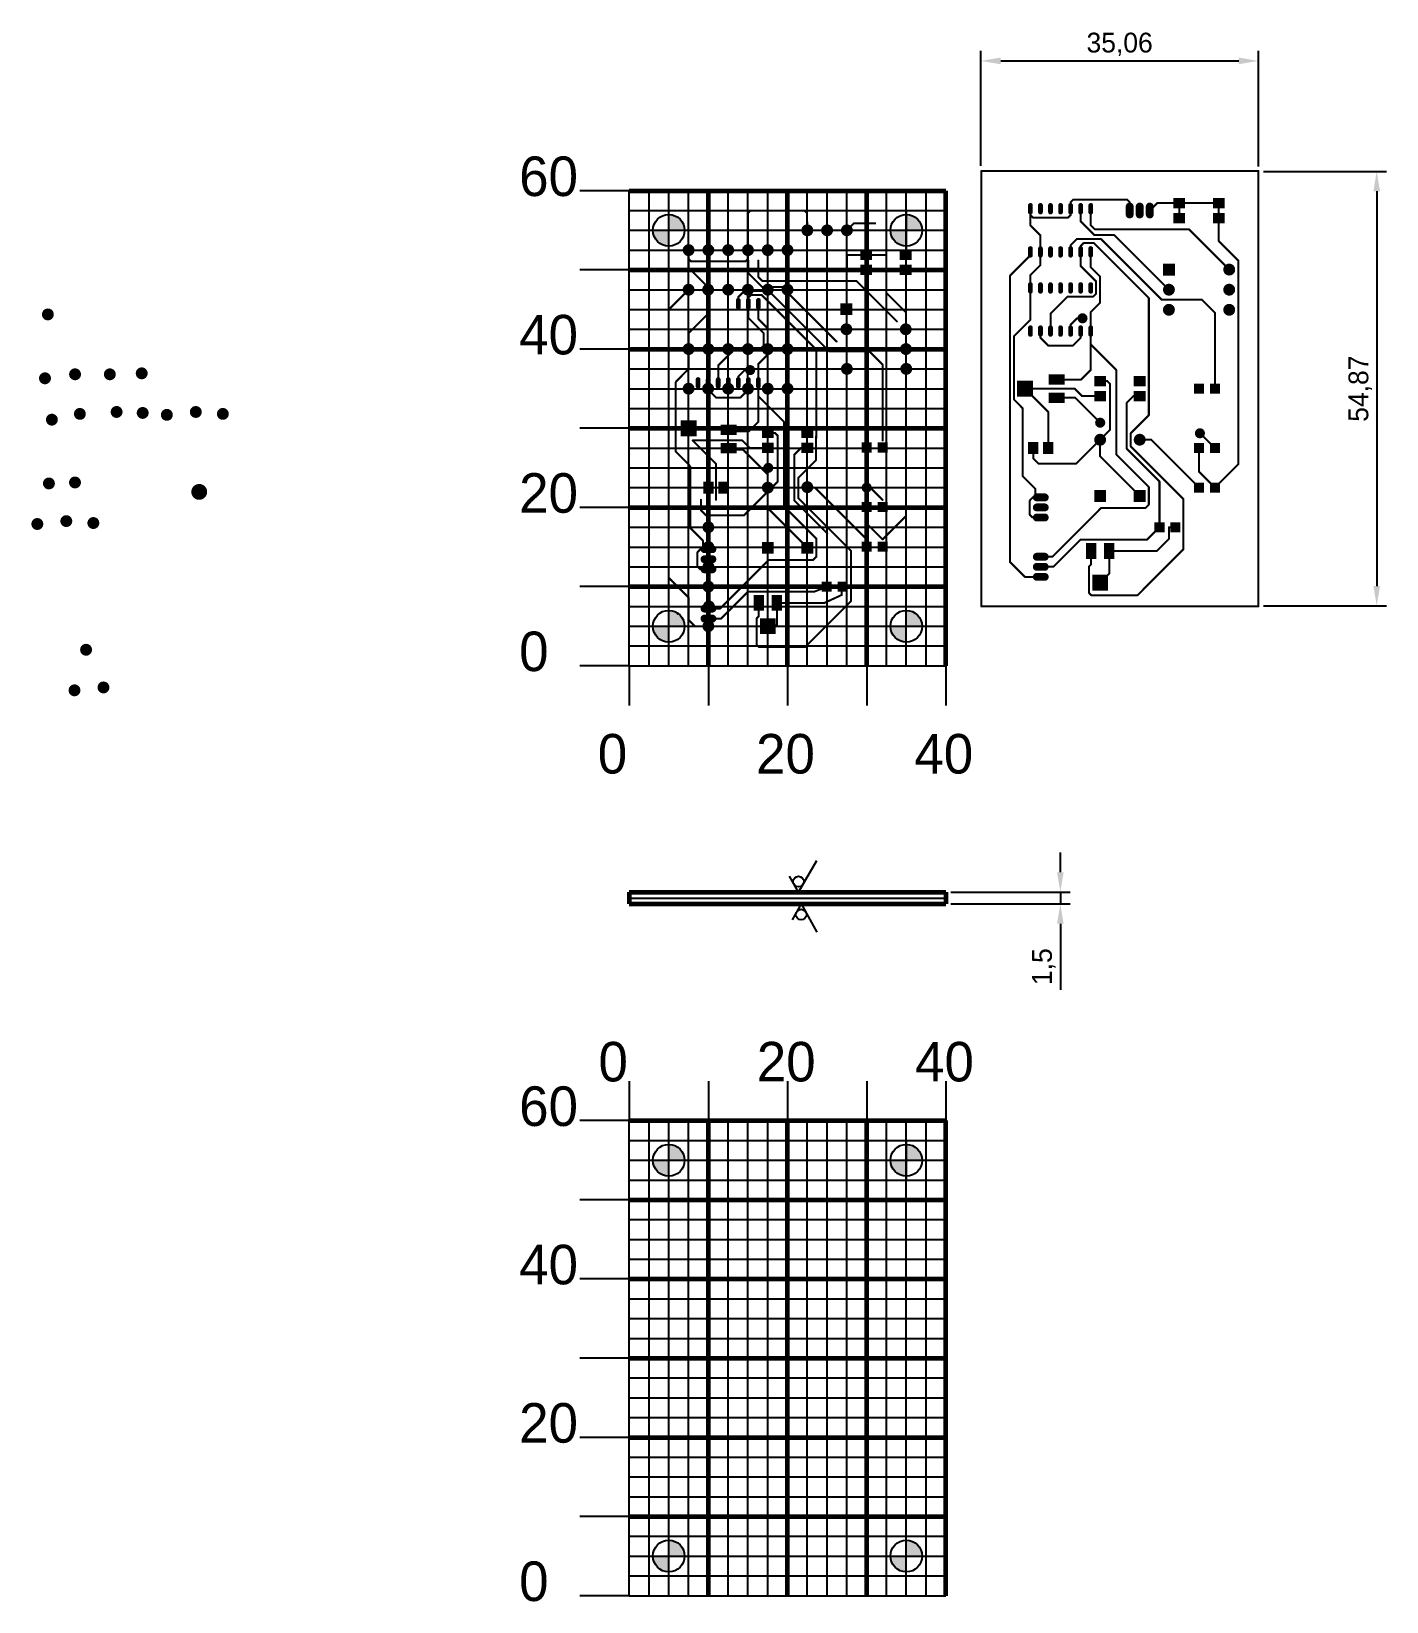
# Model space of a CAD drawing. Header units: millimetres. Extents: x -576 to 507, y -350 to 602.
# Drawn here: x -359.3 to -188, y -349.9 to -151.6 of the extents above; entities that cross this region are included whole.
import ezdxf

# ---------------------------------------------------------------- set-up
doc = ezdxf.new("R2010")
doc.units = ezdxf.units.MM
doc.layers.add('TopLayer', color=1, linetype='Continuous')
doc.dimstyles.new('ISO-25', dxfattribs={"dimtxt": 2.5, "dimasz": 2.5, "dimexe": 1.25, "dimexo": 0.625, "dimtad": 1, "dimtxsty": 'Standard', "dimcen": 2.5, "dimadec": 0, "dimazin": 0, "dimtfac": 1, "dimtmove": 0, "dimatfit": 3, "dimfxl": 1, "dimarcsym": 0})

msp = doc.modelspace()

# ---------------------------------------------------------------- texts
at = {"lineweight": 30}
for s, p in [('60', (-297.627, -172.404)), ('40', (-297.627, -192.404)), ('20', (-297.627, -212.404)), ('0', (-297.627, -232.404)), ('0', (-287.692, -245.341)), ('20', (-267.692, -245.341)), ('40', (-247.692, -245.341)), ('0', (-287.602, -284.23)), ('20', (-267.602, -284.23)), ('40', (-247.602, -284.23)), ('60', (-297.627, -289.853)), ('40', (-297.627, -309.853)), ('20', (-297.627, -329.853)), ('0', (-297.627, -349.853))]:
    msp.add_text(s, height=5, dxfattribs=at).set_placement(p)

# ---------------------------------------------------------------- blocks, each defined once
blk = doc.blocks.new('*D3')
at = {"color": 0, "lineweight": -2, "transparency": 16777216}
for p, q in [((-239.28, -168.6), (-239.28, -154.08)), ((-204.21, -168.67), (-204.21, -154.08)), ((-236.78, -155.33), (-206.71, -155.33))]:
    blk.add_line(p, q, dxfattribs=at)
at = {"color": 0, "transparency": 16777216}
for points in [[(-236.78, -154.91), (-236.78, -155.75), (-239.28, -155.33)], [(-206.71, -154.91), (-206.71, -155.75), (-204.21, -155.33)]]:
    blk.add_solid(points, dxfattribs=at)
at = {"layer": 'Defpoints', "color": 0, "transparency": 16777216}
for p in [(-204.21, -155.33), (-239.28, -169.23), (-204.21, -169.29)]:
    blk.add_point(p, dxfattribs=at)
at = {"color": 0, "transparency": 16777216, "insert": (-221.75, -153.25), "char_height": 2.5, "attachment_point": 5}
blk.add_mtext('35,06', dxfattribs=at)
blk = doc.blocks.new('*D4')
at = {"color": 0, "lineweight": -2, "transparency": 16777216}
for p, q in [((-203.59, -169.29), (-188.02, -169.29)), ((-189.27, -171.79), (-189.27, -221.67)), ((-203.59, -224.17), (-188.02, -224.17))]:
    blk.add_line(p, q, dxfattribs=at)
at = {"color": 0, "transparency": 16777216}
for points in [[(-189.68, -171.79), (-188.85, -171.79), (-189.27, -169.29)], [(-189.68, -221.67), (-188.85, -221.67), (-189.27, -224.17)]]:
    blk.add_solid(points, dxfattribs=at)
at = {"layer": 'Defpoints', "color": 0, "transparency": 16777216}
for p in [(-204.21, -169.29), (-204.21, -224.17), (-189.27, -224.17)]:
    blk.add_point(p, dxfattribs=at)
at = {"color": 0, "transparency": 16777216, "insert": (-191.35, -196.73), "char_height": 2.5, "attachment_point": 5, "rotation": 90}
blk.add_mtext('54,87', dxfattribs=at)
blk = doc.blocks.new('*D9')
at = {"color": 0, "lineweight": -2, "transparency": 16777216}
for p, q in [((-229.24, -257.81), (-229.24, -255.31)), ((-243.09, -260.31), (-227.99, -260.31)), ((-229.24, -260.31), (-229.24, -261.81)), ((-243.09, -261.81), (-227.99, -261.81)), ((-229.24, -264.31), (-229.24, -272.65))]:
    blk.add_line(p, q, dxfattribs=at)
at = {"color": 0, "transparency": 16777216}
for points in [[(-229.66, -257.81), (-228.83, -257.81), (-229.24, -260.31)], [(-229.66, -264.31), (-228.83, -264.31), (-229.24, -261.81)]]:
    blk.add_solid(points, dxfattribs=at)
at = {"layer": 'Defpoints', "color": 0, "transparency": 16777216}
for p in [(-243.71, -260.31), (-243.71, -261.81), (-229.24, -261.81)]:
    blk.add_point(p, dxfattribs=at)
at = {"color": 0, "transparency": 16777216, "insert": (-231.33, -269.73), "char_height": 2.5, "attachment_point": 5, "rotation": 90}
blk.add_mtext('1,5', dxfattribs=at)

# ---------------------------------------------------------------- dimensions: what is measured, and where the dimension line sits
dim = msp.add_linear_dim(base=(-204.214, -155.329), p1=(-239.278, -169.229), p2=(-204.214, -169.292), dimstyle='ISO-25')
dim.commit()
dim.dimension.update_dxf_attribs({"geometry": '*D3', "text_midpoint": (-221.746, -153.246)})
for base, p1, p2, picture, middle in [((-189.267, -224.165), (-204.214, -169.292), (-204.214, -224.165), '*D4', (-191.35, -196.729)), ((-229.243, -261.815), (-243.714, -260.315), (-243.714, -261.815), '*D9', (-231.326, -269.732))]:
    dim = msp.add_linear_dim(base=base, p1=p1, p2=p2, angle=90, dimstyle='ISO-25')
    dim.commit()
    dim.dimension.update_dxf_attribs({"geometry": picture, "text_midpoint": middle})

# ---------------------------------------------------------------- hatches: boundary and pattern name
h = msp.add_hatch(color=256)
h.dxf.hatch_style = 1
h.paths.add_polyline_path([(-278.714, -174.73), (-278.714, -176.73), (-276.714, -176.73, 0.4142136)])
h.paths.add_polyline_path([(-278.714, -176.73), (-280.714, -176.73, 0.4142136), (-278.714, -178.73)])
h = msp.add_hatch(color=256)
h.dxf.hatch_style = 1
h.paths.add_polyline_path([(-248.714, -174.73), (-248.714, -176.73), (-246.714, -176.73, 0.4142136)])
h.paths.add_polyline_path([(-248.714, -176.73), (-250.714, -176.73, 0.4142136), (-248.714, -178.73)])
h = msp.add_hatch(color=256)
h.dxf.hatch_style = 1
h.paths.add_polyline_path([(-278.714, -224.73), (-278.714, -226.73), (-276.714, -226.73, 0.4142136)])
h.paths.add_polyline_path([(-278.714, -226.73), (-280.714, -226.73, 0.4142136), (-278.714, -228.73)])
h = msp.add_hatch(color=256)
h.dxf.hatch_style = 1
h.paths.add_polyline_path([(-248.714, -224.73), (-248.714, -226.73), (-246.714, -226.73, 0.4142136)])
h.paths.add_polyline_path([(-248.714, -226.73), (-250.714, -226.73, 0.4142136), (-248.714, -228.73)])
h = msp.add_hatch(color=256)
h.dxf.hatch_style = 1
h.paths.add_polyline_path([(-278.714, -292.179), (-278.714, -294.179), (-276.714, -294.179, 0.4142136)])
h.paths.add_polyline_path([(-278.714, -294.179), (-280.714, -294.179, 0.4142136), (-278.714, -296.179)])
h = msp.add_hatch(color=256)
h.dxf.hatch_style = 1
h.paths.add_polyline_path([(-248.714, -292.179), (-248.714, -294.179), (-246.714, -294.179, 0.4142136)])
h.paths.add_polyline_path([(-248.714, -294.179), (-250.714, -294.179, 0.4142136), (-248.714, -296.179)])
h = msp.add_hatch(color=256)
h.dxf.hatch_style = 1
h.paths.add_polyline_path([(-278.714, -342.179), (-278.714, -344.179), (-276.714, -344.179, 0.4142136)])
h.paths.add_polyline_path([(-278.714, -344.179), (-280.714, -344.179, 0.4142136), (-278.714, -346.179)])
h = msp.add_hatch(color=256)
h.dxf.hatch_style = 1
h.paths.add_polyline_path([(-248.714, -342.179), (-248.714, -344.179), (-246.714, -344.179, 0.4142136)])
h.paths.add_polyline_path([(-248.714, -344.179), (-250.714, -344.179, 0.4142136), (-248.714, -346.179)])

# ---------------------------------------------------------------- linework, layer by layer
for p, q in [((-283.714, -171.73), (-289.964, -171.73)), ((-283.714, -231.73), (-283.714, -171.73)), ((-283.714, -231.73), (-283.714, -171.73)), ((-281.214, -231.73), (-281.214, -171.73)), ((-281.214, -231.73), (-281.214, -171.73)), ((-281.214, -231.73), (-281.214, -171.73)), ((-281.214, -231.73), (-281.214, -171.73)), ((-281.214, -231.73), (-281.214, -171.73)), ((-281.214, -231.73), (-281.214, -171.73)), ((-281.214, -231.73), (-281.214, -171.73)), ((-281.214, -231.73), (-281.214, -171.73)), ((-278.714, -231.73), (-278.714, -171.73)), ((-276.214, -231.73), (-276.214, -171.73)), ((-276.214, -231.73), (-276.214, -171.73)), ((-276.214, -231.73), (-276.214, -171.73)), ((-276.214, -231.73), (-276.214, -171.73)), ((-273.714, -231.73), (-273.714, -171.73)), ((-273.714, -231.73), (-273.714, -171.73)), ((-271.214, -231.73), (-271.214, -171.73)), ((-271.214, -231.73), (-271.214, -171.73)), ((-271.214, -231.73), (-271.214, -171.73)), ((-271.214, -231.73), (-271.214, -171.73)), ((-271.214, -231.73), (-271.214, -171.73)), ((-271.214, -231.73), (-271.214, -171.73)), ((-271.214, -231.73), (-271.214, -171.73)), ((-271.214, -231.73), (-271.214, -171.73)), ((-268.714, -231.73), (-268.714, -171.73)), ((-266.214, -231.73), (-266.214, -171.73)), ((-266.214, -231.73), (-266.214, -171.73)), ((-266.214, -231.73), (-266.214, -171.73)), ((-266.214, -231.73), (-266.214, -171.73)), ((-263.714, -231.73), (-263.714, -171.73)), ((-263.714, -231.73), (-263.714, -171.73)), ((-261.214, -231.73), (-261.214, -171.73)), ((-261.214, -231.73), (-261.214, -171.73)), ((-261.214, -231.73), (-261.214, -171.73)), ((-261.214, -231.73), (-261.214, -171.73)), ((-261.214, -231.73), (-261.214, -171.73)), ((-261.214, -231.73), (-261.214, -171.73)), ((-261.214, -231.73), (-261.214, -171.73)), ((-261.214, -231.73), (-261.214, -171.73)), ((-258.714, -231.73), (-258.714, -171.73)), ((-256.214, -231.73), (-256.214, -171.73)), ((-256.214, -231.73), (-256.214, -171.73)), ((-256.214, -231.73), (-256.214, -171.73)), ((-256.214, -231.73), (-256.214, -171.73)), ((-253.714, -231.73), (-253.714, -171.73)), ((-253.714, -231.73), (-253.714, -171.73)), ((-251.214, -231.73), (-251.214, -171.73)), ((-251.214, -231.73), (-251.214, -171.73)), ((-251.214, -231.73), (-251.214, -171.73)), ((-251.214, -231.73), (-251.214, -171.73)), ((-251.214, -231.73), (-251.214, -171.73)), ((-251.214, -231.73), (-251.214, -171.73)), ((-251.214, -231.73), (-251.214, -171.73)), ((-251.214, -231.73), (-251.214, -171.73)), ((-248.714, -231.73), (-248.714, -171.73)), ((-246.214, -231.73), (-246.214, -171.73)), ((-246.214, -231.73), (-246.214, -171.73)), ((-246.214, -231.73), (-246.214, -171.73)), ((-246.214, -231.73), (-246.214, -171.73)), ((-283.714, -174.23), (-243.714, -174.23)), ((-248.714, -174.23), (-248.714, -179.23)), ((-248.714, -174.23), (-248.714, -179.23)), ((-283.714, -176.73), (-243.714, -176.73)), ((-283.714, -176.73), (-243.714, -176.73)), ((-251.214, -176.73), (-246.214, -176.73)), ((-251.214, -176.73), (-246.214, -176.73)), ((-283.714, -179.23), (-243.714, -179.23)), ((-283.714, -181.73), (-289.964, -181.73)), ((-283.714, -181.73), (-243.714, -181.73)), ((-283.714, -184.23), (-243.714, -184.23)), ((-283.714, -186.73), (-243.714, -186.73)), ((-283.714, -186.73), (-243.714, -186.73)), ((-283.714, -189.23), (-243.714, -189.23)), ((-283.714, -191.73), (-289.964, -191.73)), ((-283.714, -191.73), (-243.714, -191.73)), ((-283.714, -194.23), (-243.714, -194.23)), ((-283.714, -196.73), (-243.714, -196.73)), ((-283.714, -196.73), (-243.714, -196.73)), ((-283.714, -199.23), (-243.714, -199.23)), ((-283.714, -201.73), (-289.964, -201.73)), ((-283.714, -201.73), (-243.714, -201.73)), ((-283.714, -204.23), (-243.714, -204.23)), ((-283.714, -206.73), (-243.714, -206.73)), ((-283.714, -206.73), (-243.714, -206.73)), ((-283.714, -209.23), (-243.714, -209.23)), ((-283.714, -211.73), (-289.964, -211.73)), ((-283.714, -211.73), (-243.714, -211.73)), ((-283.714, -214.23), (-243.714, -214.23)), ((-283.714, -216.73), (-243.714, -216.73)), ((-283.714, -216.73), (-243.714, -216.73)), ((-283.714, -219.23), (-243.714, -219.23)), ((-283.714, -221.73), (-289.964, -221.73)), ((-283.714, -221.73), (-243.714, -221.73)), ((-283.714, -224.23), (-243.714, -224.23)), ((-283.714, -226.73), (-243.714, -226.73)), ((-283.714, -226.73), (-243.714, -226.73)), ((-283.714, -229.23), (-243.714, -229.23)), ((-283.714, -231.73), (-289.964, -231.73)), ((-283.714, -231.73), (-283.714, -236.73)), ((-283.714, -231.73), (-243.714, -231.73)), ((-273.714, -231.73), (-273.714, -236.73)), ((-263.714, -231.73), (-263.714, -236.73)), ((-253.714, -231.73), (-253.714, -236.73)), ((-243.714, -231.73), (-243.714, -236.73)), ((-283.714, -261.065), (-243.714, -261.065)), ((-261.993, -261.815), (-260.007, -265.379)), ((-283.714, -284.179), (-283.714, -289.179)), ((-273.714, -284.179), (-273.714, -289.179)), ((-263.714, -284.179), (-263.714, -289.179)), ((-253.714, -284.179), (-253.714, -289.179)), ((-243.714, -284.179), (-243.714, -289.179)), ((-283.714, -289.179), (-289.964, -289.179)), ((-283.714, -349.179), (-283.714, -289.179)), ((-283.714, -349.179), (-283.714, -289.179)), ((-281.214, -349.179), (-281.214, -289.179)), ((-281.214, -349.179), (-281.214, -289.179)), ((-281.214, -349.179), (-281.214, -289.179)), ((-281.214, -349.179), (-281.214, -289.179)), ((-281.214, -349.179), (-281.214, -289.179)), ((-281.214, -349.179), (-281.214, -289.179)), ((-281.214, -349.179), (-281.214, -289.179)), ((-281.214, -349.179), (-281.214, -289.179)), ((-278.714, -349.179), (-278.714, -289.179)), ((-276.214, -349.179), (-276.214, -289.179)), ((-276.214, -349.179), (-276.214, -289.179)), ((-276.214, -349.179), (-276.214, -289.179)), ((-276.214, -349.179), (-276.214, -289.179)), ((-273.714, -349.179), (-273.714, -289.179)), ((-273.714, -349.179), (-273.714, -289.179)), ((-271.214, -349.179), (-271.214, -289.179)), ((-271.214, -349.179), (-271.214, -289.179)), ((-271.214, -349.179), (-271.214, -289.179)), ((-271.214, -349.179), (-271.214, -289.179)), ((-271.214, -349.179), (-271.214, -289.179)), ((-271.214, -349.179), (-271.214, -289.179)), ((-271.214, -349.179), (-271.214, -289.179)), ((-271.214, -349.179), (-271.214, -289.179)), ((-268.714, -349.179), (-268.714, -289.179)), ((-266.214, -349.179), (-266.214, -289.179)), ((-266.214, -349.179), (-266.214, -289.179)), ((-266.214, -349.179), (-266.214, -289.179)), ((-266.214, -349.179), (-266.214, -289.179)), ((-263.714, -349.179), (-263.714, -289.179)), ((-263.714, -349.179), (-263.714, -289.179)), ((-261.214, -349.179), (-261.214, -289.179)), ((-261.214, -349.179), (-261.214, -289.179)), ((-261.214, -349.179), (-261.214, -289.179)), ((-261.214, -349.179), (-261.214, -289.179)), ((-261.214, -349.179), (-261.214, -289.179)), ((-261.214, -349.179), (-261.214, -289.179)), ((-261.214, -349.179), (-261.214, -289.179)), ((-261.214, -349.179), (-261.214, -289.179)), ((-258.714, -349.179), (-258.714, -289.179)), ((-256.214, -349.179), (-256.214, -289.179)), ((-256.214, -349.179), (-256.214, -289.179)), ((-256.214, -349.179), (-256.214, -289.179)), ((-256.214, -349.179), (-256.214, -289.179)), ((-253.714, -349.179), (-253.714, -289.179)), ((-253.714, -349.179), (-253.714, -289.179)), ((-251.214, -349.179), (-251.214, -289.179)), ((-251.214, -349.179), (-251.214, -289.179)), ((-251.214, -349.179), (-251.214, -289.179)), ((-251.214, -349.179), (-251.214, -289.179)), ((-251.214, -349.179), (-251.214, -289.179)), ((-251.214, -349.179), (-251.214, -289.179)), ((-251.214, -349.179), (-251.214, -289.179)), ((-251.214, -349.179), (-251.214, -289.179)), ((-248.714, -349.179), (-248.714, -289.179)), ((-246.214, -349.179), (-246.214, -289.179)), ((-246.214, -349.179), (-246.214, -289.179)), ((-246.214, -349.179), (-246.214, -289.179)), ((-246.214, -349.179), (-246.214, -289.179)), ((-283.714, -291.679), (-243.714, -291.679)), ((-248.714, -291.679), (-248.714, -296.679)), ((-248.714, -291.679), (-248.714, -296.679)), ((-283.714, -294.179), (-243.714, -294.179)), ((-283.714, -294.179), (-243.714, -294.179)), ((-251.214, -294.179), (-246.214, -294.179)), ((-251.214, -294.179), (-246.214, -294.179)), ((-283.714, -296.679), (-243.714, -296.679)), ((-283.714, -299.179), (-289.964, -299.179)), ((-283.714, -299.179), (-243.714, -299.179)), ((-283.714, -301.679), (-243.714, -301.679)), ((-283.714, -304.179), (-243.714, -304.179)), ((-283.714, -304.179), (-243.714, -304.179)), ((-283.714, -306.679), (-243.714, -306.679)), ((-283.714, -309.179), (-289.964, -309.179)), ((-283.714, -309.179), (-243.714, -309.179)), ((-283.714, -311.679), (-243.714, -311.679)), ((-283.714, -314.179), (-243.714, -314.179)), ((-283.714, -314.179), (-243.714, -314.179)), ((-283.714, -316.679), (-243.714, -316.679)), ((-283.714, -319.179), (-289.964, -319.179)), ((-283.714, -319.179), (-243.714, -319.179)), ((-283.714, -321.679), (-243.714, -321.679)), ((-283.714, -324.179), (-243.714, -324.179)), ((-283.714, -324.179), (-243.714, -324.179)), ((-283.714, -326.679), (-243.714, -326.679)), ((-283.714, -329.179), (-289.964, -329.179)), ((-283.714, -329.179), (-243.714, -329.179)), ((-283.714, -331.679), (-243.714, -331.679)), ((-283.714, -334.179), (-243.714, -334.179)), ((-283.714, -334.179), (-243.714, -334.179)), ((-283.714, -336.679), (-243.714, -336.679)), ((-283.714, -339.179), (-289.964, -339.179)), ((-283.714, -339.179), (-243.714, -339.179)), ((-283.714, -341.679), (-243.714, -341.679)), ((-283.714, -344.179), (-243.714, -344.179)), ((-283.714, -344.179), (-243.714, -344.179)), ((-283.714, -346.679), (-243.714, -346.679)), ((-283.714, -349.179), (-289.964, -349.179)), ((-283.714, -349.179), (-243.714, -349.179))]:
    msp.add_line(p, q)
at = {"lineweight": 60}
for p, q in [((-283.714, -171.73), (-243.714, -171.73)), ((-273.714, -231.73), (-273.714, -171.73)), ((-263.714, -231.73), (-263.714, -171.73)), ((-253.714, -231.73), (-253.714, -171.73)), ((-243.714, -231.73), (-243.714, -171.73)), ((-283.714, -181.73), (-243.714, -181.73)), ((-283.714, -191.73), (-243.714, -191.73)), ((-283.714, -201.73), (-243.714, -201.73)), ((-283.714, -211.73), (-243.714, -211.73)), ((-283.714, -221.73), (-243.714, -221.73)), ((-283.714, -260.315), (-243.714, -260.315)), ((-283.714, -260.315), (-283.714, -261.815)), ((-243.714, -260.315), (-243.714, -261.815)), ((-283.714, -261.815), (-243.714, -261.815)), ((-283.714, -289.179), (-243.714, -289.179)), ((-273.714, -349.179), (-273.714, -289.179)), ((-263.714, -349.179), (-263.714, -289.179)), ((-253.714, -349.179), (-253.714, -289.179)), ((-243.714, -349.179), (-243.714, -289.179)), ((-283.714, -299.179), (-243.714, -299.179)), ((-283.714, -309.179), (-243.714, -309.179)), ((-283.714, -319.179), (-243.714, -319.179)), ((-283.714, -329.179), (-243.714, -329.179)), ((-283.714, -339.179), (-243.714, -339.179))]:
    msp.add_line(p, q, dxfattribs=at)
at = {"linetype": 'Continuous'}
for p, q in [((-262.325, -260.315), (-260.018, -256.319)), ((-262.325, -260.315), (-263.48, -258.315)), ((-261.993, -261.815), (-263.147, -263.815))]:
    msp.add_line(p, q, dxfattribs=at)
for points, const_width in [([(-261.589, -176.73, 1), (-260.839, -176.73, 1)], 0.75), ([(-259.089, -176.73, 1), (-258.339, -176.73, 1)], 0.75), ([(-256.589, -176.73, 1), (-255.839, -176.73, 1)], 0.75), ([(-276.589, -179.23, 1), (-275.839, -179.23, 1)], 0.75), ([(-274.089, -179.23, 1), (-273.339, -179.23, 1)], 0.75), ([(-271.589, -179.23, 1), (-270.839, -179.23, 1)], 0.75), ([(-269.089, -179.23, 1), (-268.339, -179.23, 1)], 0.75), ([(-266.589, -179.23, 1), (-265.839, -179.23, 1)], 0.75), ([(-264.089, -179.23, 1), (-263.339, -179.23, 1)], 0.75), ([(-276.589, -184.23, 1), (-275.839, -184.23, 1)], 0.75), ([(-274.122, -184.23, 1), (-273.372, -184.23, 1)], 0.75), ([(-271.589, -184.23, 1), (-270.839, -184.23, 1)], 0.75), ([(-269.089, -184.23, 1), (-268.339, -184.23, 1)], 0.75), ([(-266.589, -184.23, 1), (-265.839, -184.23, 1)], 0.75), ([(-264.089, -184.23, 1), (-263.339, -184.23, 1)], 0.75), ([(-357.55, -187.352, 1), (-356.8, -187.352, 1)], 0.75), ([(-276.589, -191.73, 1), (-275.839, -191.73, 1)], 0.75), ([(-274.089, -191.73, 1), (-273.339, -191.73, 1)], 0.75), ([(-271.589, -191.73, 1), (-270.839, -191.73, 1)], 0.75), ([(-269.089, -191.73, 1), (-268.339, -191.73, 1)], 0.75), ([(-266.589, -191.73, 1), (-265.839, -191.73, 1)], 0.75), ([(-264.089, -191.73, 1), (-263.339, -191.73, 1)], 0.75), ([(-354.115, -194.914, 1), (-353.365, -194.914, 1)], 0.75), ([(-349.721, -194.914, 1), (-348.971, -194.914, 1)], 0.75), ([(-345.694, -194.792, 1), (-344.944, -194.792, 1)], 0.75), ([(-357.916, -195.42, 1), (-357.166, -195.42, 1)], 0.75), ([(-276.589, -196.73, 1), (-275.839, -196.73, 1)], 0.75), ([(-274.122, -196.73, 1), (-273.372, -196.73, 1)], 0.75), ([(-271.589, -196.73, 1), (-270.839, -196.73, 1)], 0.75), ([(-269.089, -196.73, 1), (-268.339, -196.73, 1)], 0.75), ([(-266.589, -196.73, 1), (-265.839, -196.73, 1)], 0.75), ([(-264.089, -196.73, 1), (-263.339, -196.73, 1)], 0.75), ([(-357.044, -200.646, 1), (-356.294, -200.646, 1)], 0.75), ([(-353.505, -199.915, 1), (-352.755, -199.915, 1)], 0.75), ([(-348.867, -199.671, 1), (-348.117, -199.671, 1)], 0.75), ([(-345.572, -199.793, 1), (-344.822, -199.793, 1)], 0.75), ([(-342.52, -200.037, 1), (-341.77, -200.037, 1)], 0.75), ([(-338.859, -199.671, 1), (-338.109, -199.671, 1)], 0.75), ([(-335.442, -199.915, 1), (-334.692, -199.915, 1)], 0.75), ([(-357.419, -208.699, 1), (-356.669, -208.699, 1)], 0.75), ([(-354.124, -208.577, 1), (-353.374, -208.577, 1)], 0.75), ([(-338.551, -209.766, -1), (-337.551, -209.766, -1)], 1), ([(-358.884, -213.821, 1), (-358.134, -213.821, 1)], 0.75), ([(-355.222, -213.455, 1), (-354.472, -213.455, 1)], 0.75), ([(-351.805, -213.699, 1), (-351.055, -213.699, 1)], 0.75), ([(-274.089, -214.23, 1), (-273.339, -214.23, 1)], 0.75), ([(-274.089, -216.73, 1), (-273.339, -216.73, 1)], 0.75), ([(-274.089, -219.23, 1), (-273.339, -219.23, 1)], 0.75), ([(-274.089, -221.73, 1), (-273.339, -221.73, 1)], 0.75), ([(-274.019, -224.23, 1), (-273.269, -224.23, 1)], 0.75), ([(-274.089, -226.73, 1), (-273.339, -226.73, 1)], 0.75), ([(-352.723, -229.705, 1), (-351.973, -229.705, 1)], 0.75), ([(-350.526, -234.462, 1), (-349.776, -234.462, 1)], 0.75), ([(-354.188, -234.828, 1), (-353.438, -234.828, 1)], 0.75)]:
    msp.add_lwpolyline(points, format="xyb", close=True, dxfattribs=dict(const_width=const_width))
for centre in [(-278.714, -176.73), (-248.714, -176.73), (-278.714, -226.73), (-248.714, -226.73), (-278.714, -294.179), (-248.714, -294.179), (-278.714, -344.179), (-248.714, -344.179)]:
    msp.add_circle(centre, 2)
for centre in [(-262.325, -258.982), (-262.325, -258.982), (-261.993, -263.148), (-261.993, -263.148)]:
    msp.add_circle(centre, 0.667, dxfattribs=at)
at = {"layer": 'TopLayer'}
for points, const_width in [([(-239.214, -169.229), (-204.214, -169.229)], 0.254), ([(-239.214, -224.229), (-239.214, -169.229)], 0.254), ([(-204.214, -224.229), (-204.214, -169.229)], 0.254), ([(-268.714, -174.556), (-268.408, -174.25)], 0.254), ([(-268.714, -178.855), (-268.714, -174.556)], 0.254), ([(-268.408, -174.25), (-261.55, -174.25)], 0.254), ([(-261.55, -174.25), (-261.254, -174.546)], 0.254), ([(-261.214, -176.73), (-261.254, -174.546)], 0.254), ([(-233.024, -174.429), (-233.024, -173.579)], 0.6), ([(-233.024, -174.807), (-233.024, -174.004)], 0.254), ([(-231.754, -174.429), (-231.754, -173.579)], 0.6), ([(-230.484, -174.429), (-230.484, -173.579)], 0.6), ([(-229.214, -174.429), (-229.214, -173.579)], 0.6), ([(-227.944, -174.429), (-227.944, -173.579)], 0.6), ([(-227.944, -173.182), (-227.638, -172.876)], 0.254), ([(-227.944, -174.004), (-227.944, -173.182)], 0.254), ([(-227.944, -174.807), (-227.944, -174.004)], 0.254), ([(-227.638, -172.876), (-220.78, -172.876)], 0.254), ([(-226.674, -174.429), (-226.674, -173.579)], 0.6), ([(-226.674, -175.594), (-226.674, -174.004)], 0.254), ([(-225.404, -174.429), (-225.404, -173.579)], 0.6), ([(-225.404, -176.077), (-225.404, -174.004)], 0.254), ([(-220.484, -174.729), (-220.484, -173.729)], 1), ([(-220.78, -172.876), (-220.484, -173.172)], 0.254), ([(-220.484, -174.229), (-220.484, -173.172)], 0.254), ([(-219.214, -174.729), (-219.214, -173.729)], 1), ([(-217.944, -174.729), (-217.944, -173.729)], 1), ([(-217.944, -174.229), (-217, -173.284)], 0.254), ([(-217, -173.284), (-214.221, -173.284)], 0.254), ([(-214.221, -173.284), (-209.221, -173.284)], 0.254), ([(-214.221, -175.184), (-214.221, -173.284)], 0.254), ([(-209.221, -175.184), (-209.221, -173.284)], 0.254), ([(-256.259, -176.775), (-255.315, -175.83)], 0.254), ([(-255.315, -175.83), (-252.536, -175.83)], 0.254), ([(-233.024, -176.102), (-233.024, -174.807)], 0.254), ([(-233.024, -174.807), (-232.719, -175.111)], 0.254), ([(-233.024, -176.102), (-231.754, -177.372)], 0.254), ([(-232.719, -175.111), (-228.249, -175.111)], 0.254), ([(-228.249, -175.111), (-227.944, -174.807)], 0.254), ([(-226.674, -175.594), (-224.937, -177.332)], 0.254), ([(-225.404, -176.077), (-224.896, -176.585)], 0.254), ([(-224.896, -176.585), (-213.008, -176.585)], 0.254), ([(-213.008, -176.585), (-207.904, -181.689)], 0.254), ([(-209.221, -178.085), (-209.221, -175.184)], 0.254), ([(-231.754, -179.454), (-231.754, -177.372)], 0.254), ([(-227.944, -178.617), (-227.167, -177.84)], 0.254), ([(-227.167, -177.84), (-224.097, -177.84)], 0.254), ([(-226.674, -178.718), (-226.304, -178.348)], 0.254), ([(-226.304, -178.348), (-224.986, -178.348)], 0.254), ([(-224.986, -178.348), (-218.062, -185.271)], 0.254), ([(-224.937, -177.332), (-222.421, -177.332)], 0.254), ([(-224.097, -177.84), (-216.462, -185.475)], 0.254), ([(-222.421, -177.332), (-215.524, -184.229)], 0.254), ([(-209.221, -178.085), (-206.759, -180.547)], 0.254), ([(-276.214, -180.344), (-276.214, -179.541)], 0.254), ([(-276.214, -181.64), (-276.214, -180.344)], 0.254), ([(-276.214, -180.344), (-275.91, -180.649)], 0.254), ([(-269.019, -180.649), (-268.714, -180.344)], 0.254), ([(-268.714, -180.344), (-268.714, -179.541)], 0.254), ([(-268.667, -182.14), (-268.667, -180.549)], 0.254), ([(-267.397, -182.622), (-267.397, -180.549)], 0.254), ([(-256.214, -179.83), (-251.214, -179.83)], 0.254), ([(-256.214, -181.73), (-256.214, -179.83)], 0.254), ([(-251.214, -181.73), (-251.214, -179.83)], 0.254), ([(-235.603, -182.466), (-233.024, -179.887)], 0.254), ([(-233.024, -179.879), (-233.024, -179.029)], 0.6), ([(-233.024, -179.887), (-233.024, -179.454)], 0.254), ([(-231.754, -179.879), (-231.754, -179.029)], 0.6), ([(-231.754, -181.106), (-231.754, -179.454)], 0.254), ([(-230.484, -179.879), (-230.484, -179.029)], 0.6), ([(-229.214, -179.879), (-229.214, -179.029)], 0.6), ([(-227.944, -179.879), (-227.944, -179.029)], 0.6), ([(-227.944, -179.454), (-227.944, -178.617)], 0.254), ([(-226.674, -179.879), (-226.674, -179.029)], 0.6), ([(-226.674, -179.454), (-226.674, -178.718)], 0.254), ([(-226.674, -181.238), (-226.674, -179.454)], 0.254), ([(-225.404, -179.879), (-225.404, -179.029)], 0.6), ([(-225.404, -181.385), (-225.404, -179.454)], 0.254), ([(-206.759, -206.274), (-206.759, -180.547)], 0.254), ([(-276.214, -181.451), (-273.747, -183.918)], 0.254), ([(-275.91, -180.649), (-269.019, -180.649)], 0.254), ([(-268.667, -182.14), (-266.93, -183.877)], 0.254), ([(-251.214, -184.631), (-251.214, -181.73)], 0.254), ([(-235.603, -218.63), (-235.603, -182.466)], 0.254), ([(-233.024, -182.376), (-231.754, -181.106)], 0.254), ([(-233.024, -184.004), (-233.024, -182.376)], 0.254), ([(-226.674, -181.238), (-224.723, -183.189)], 0.254), ([(-225.404, -181.385), (-224.215, -182.574)], 0.254), ([(-224.215, -185.862), (-224.215, -182.574)], 0.254), ([(-278.714, -186.73), (-276.214, -184.23)], 0.254), ([(-273.747, -185.999), (-273.747, -183.918)], 0.254), ([(-269.937, -185.162), (-269.16, -184.385)], 0.254), ([(-269.16, -184.385), (-266.09, -184.385)], 0.254), ([(-267.397, -182.622), (-266.889, -183.13)], 0.254), ([(-266.93, -183.877), (-264.414, -183.877)], 0.254), ([(-266.889, -183.13), (-255.001, -183.13)], 0.254), ([(-266.09, -184.385), (-258.455, -192.02)], 0.254), ([(-264.414, -183.877), (-257.517, -190.774)], 0.254), ([(-255.001, -183.13), (-249.897, -188.234)], 0.254), ([(-233.024, -184.429), (-233.024, -183.579)], 0.6), ([(-233.024, -188.015), (-233.024, -184.004)], 0.254), ([(-231.754, -184.429), (-231.754, -183.579)], 0.6), ([(-230.484, -184.429), (-230.484, -183.579)], 0.6), ([(-229.214, -184.429), (-229.214, -183.579)], 0.6), ([(-227.944, -184.429), (-227.944, -183.579)], 0.6), ([(-226.674, -184.429), (-226.674, -183.579)], 0.6), ([(-225.404, -184.429), (-225.404, -183.579)], 0.6), ([(-224.723, -184.744), (-224.723, -183.189)], 0.254), ([(-273.747, -187.26), (-273.747, -185.999)], 0.254), ([(-269.937, -186.424), (-269.937, -185.574)], 0.6), ([(-269.937, -185.999), (-269.937, -185.162)], 0.254), ([(-268.667, -186.424), (-268.667, -185.574)], 0.6), ([(-268.667, -185.264), (-268.297, -184.893)], 0.254), ([(-268.667, -185.999), (-268.667, -185.264)], 0.254), ([(-268.667, -187.783), (-268.667, -185.999)], 0.254), ([(-268.297, -184.893), (-266.979, -184.893)], 0.254), ([(-267.397, -186.424), (-267.397, -185.574)], 0.6), ([(-267.397, -187.931), (-267.397, -185.999)], 0.254), ([(-266.979, -184.893), (-260.056, -191.817)], 0.254), ([(-251.214, -184.631), (-248.753, -187.093)], 0.254), ([(-230.484, -187.253), (-228.351, -185.119)], 0.254), ([(-228.351, -185.119), (-225.098, -185.119)], 0.254), ([(-225.404, -187.051), (-224.215, -185.862)], 0.254), ([(-225.098, -185.119), (-224.723, -184.744)], 0.254), ([(-218.062, -200.08), (-218.062, -185.271)], 0.254), ([(-216.462, -185.475), (-211.382, -185.475)], 0.254), ([(-211.382, -185.475), (-209.714, -187.143)], 0.254), ([(-278.714, -220.612), (-278.714, -186.73)], 0.254), ([(-276.214, -189.727), (-273.747, -187.26)], 0.254), ([(-268.667, -187.783), (-266.716, -189.734)], 0.254), ([(-267.397, -187.931), (-266.208, -189.12)], 0.254), ([(-246.214, -212.82), (-246.214, -187.093)], 0.254), ([(-235.095, -190.086), (-233.024, -188.015)], 0.254), ([(-230.484, -189.454), (-230.484, -187.253)], 0.254), ([(-227.944, -188.651), (-227.13, -187.837)], 0.254), ([(-227.13, -187.837), (-226.444, -187.837)], 0.254), ([(-225.404, -189.454), (-225.404, -187.051)], 0.254), ([(-209.714, -196.729), (-209.714, -187.143)], 0.254), ([(-276.214, -191.355), (-276.214, -189.727)], 0.254), ([(-276.214, -194.23), (-276.214, -190.219)], 0.254), ([(-266.716, -191.29), (-266.716, -189.734)], 0.254), ([(-266.208, -192.407), (-266.208, -189.12)], 0.254), ([(-235.095, -198.11), (-235.095, -190.086)], 0.254), ([(-233.024, -189.879), (-233.024, -189.029)], 0.6), ([(-231.754, -189.879), (-231.754, -189.029)], 0.6), ([(-231.754, -190.301), (-231.754, -189.454)], 0.254), ([(-231.754, -190.301), (-230.738, -191.317)], 0.254), ([(-230.484, -189.879), (-230.484, -189.029)], 0.6), ([(-229.214, -189.879), (-229.214, -189.029)], 0.6), ([(-227.944, -189.879), (-227.944, -189.029)], 0.6), ([(-227.944, -189.454), (-227.944, -188.651)], 0.254), ([(-227.69, -191.317), (-226.674, -190.301)], 0.254), ([(-226.674, -189.879), (-226.674, -189.029)], 0.6), ([(-226.674, -190.301), (-226.674, -189.454)], 0.254), ([(-225.404, -189.879), (-225.404, -189.029)], 0.6), ([(-225.404, -191.138), (-225.404, -189.454)], 0.254), ([(-272.477, -193.798), (-270.344, -191.665)], 0.254), ([(-270.344, -191.665), (-267.091, -191.665)], 0.254), ([(-267.397, -193.596), (-266.208, -192.407)], 0.254), ([(-267.091, -191.665), (-266.716, -191.29)], 0.254), ([(-260.107, -205.749), (-260.056, -191.817)], 0.254), ([(-258.455, -192.02), (-253.375, -192.02)], 0.254), ([(-253.375, -192.02), (-251.707, -193.688)], 0.254), ([(-230.738, -191.317), (-227.69, -191.317)], 0.254), ([(-225.404, -194.365), (-225.404, -191.138)], 0.254), ([(-225.404, -191.138), (-222.177, -194.365)], 0.254), ([(-277.854, -195.89), (-276.214, -194.23)], 0.254), ([(-272.477, -195.999), (-272.477, -193.798)], 0.254), ([(-269.937, -195.197), (-269.123, -194.383)], 0.254), ([(-269.123, -194.383), (-268.438, -194.383)], 0.254), ([(-267.397, -195.999), (-267.397, -193.596)], 0.254), ([(-251.707, -203.274), (-251.707, -193.688)], 0.254), ([(-226.618, -195.579), (-225.404, -194.365)], 0.254), ([(-222.177, -205.033), (-222.177, -194.365)], 0.254), ([(-277.854, -204.655), (-277.854, -195.89)], 0.254), ([(-275.017, -196.424), (-275.017, -195.574)], 0.6), ([(-273.747, -196.424), (-273.747, -195.574)], 0.6), ([(-273.747, -196.846), (-273.747, -195.999)], 0.254), ([(-272.477, -196.424), (-272.477, -195.574)], 0.6), ([(-271.207, -196.424), (-271.207, -195.574)], 0.6), ([(-269.937, -196.424), (-269.937, -195.574)], 0.6), ([(-269.937, -195.999), (-269.937, -195.197)], 0.254), ([(-268.667, -196.424), (-268.667, -195.574)], 0.6), ([(-268.667, -196.846), (-268.667, -195.999)], 0.254), ([(-267.397, -196.424), (-267.397, -195.574)], 0.6), ([(-267.397, -197.683), (-267.397, -195.999)], 0.254), ([(-229.714, -195.579), (-226.618, -195.579)], 0.254), ([(-224.207, -195.773), (-223.32, -195.773)], 0.254), ([(-223.32, -195.773), (-222.965, -196.129)], 0.254), ([(-222.965, -201.929), (-222.965, -196.129)], 0.254), ([(-273.747, -196.846), (-272.731, -197.862)], 0.254), ([(-272.731, -197.862), (-269.683, -197.862)], 0.254), ([(-269.683, -197.862), (-268.667, -196.846)], 0.254), ([(-267.397, -200.91), (-267.397, -197.683)], 0.254), ([(-267.397, -197.683), (-264.17, -200.91)], 0.254), ([(-235.095, -198.11), (-234.014, -199.191)], 0.254), ([(-233.714, -196.729), (-230.77, -199.673)], 0.254), ([(-233.714, -196.729), (-227.433, -196.729)], 0.254), ([(-229.714, -197.879), (-227.359, -197.879)], 0.254), ([(-227.433, -196.729), (-226.489, -197.673)], 0.254), ([(-227.359, -197.879), (-224.209, -201.028)], 0.254), ([(-226.489, -197.673), (-224.207, -197.673)], 0.254), ([(-220.853, -198.508), (-220.018, -197.673)], 0.254), ([(-220.018, -197.673), (-219.207, -197.673)], 0.254), ([(-234.014, -207.776), (-234.014, -199.191)], 0.254), ([(-230.77, -204.222), (-230.77, -199.673)], 0.254), ([(-220.853, -204.31), (-220.853, -198.508)], 0.254), ([(-220.345, -202.362), (-218.062, -200.08)], 0.254), ([(-271.707, -202.124), (-268.611, -202.124)], 0.254), ([(-268.611, -202.124), (-267.397, -200.91)], 0.254), ([(-266.2, -202.319), (-265.313, -202.319)], 0.254), ([(-265.313, -202.319), (-264.958, -202.675)], 0.254), ([(-264.17, -211.579), (-264.17, -200.91)], 0.254), ([(-224.214, -203.179), (-222.965, -201.929)], 0.254), ([(-220.345, -204.017), (-220.345, -202.362)], 0.254), ([(-211.611, -202.366), (-211.577, -202.366)], 0.254), ([(-211.577, -202.366), (-209.714, -204.229)], 0.254), ([(-275.707, -203.274), (-272.763, -206.219)], 0.254), ([(-275.707, -203.274), (-269.426, -203.274)], 0.254), ([(-269.426, -203.274), (-268.482, -204.219)], 0.254), ([(-268.482, -204.219), (-266.2, -204.219)], 0.254), ([(-264.958, -208.475), (-264.958, -202.675)], 0.254), ([(-262.846, -205.054), (-262.011, -204.219)], 0.254), ([(-262.011, -204.219), (-261.2, -204.219)], 0.254), ([(-232.67, -205.541), (-232.67, -204.222)], 0.254), ([(-227.237, -206.201), (-224.214, -203.179)], 0.254), ([(-224.214, -205.279), (-224.214, -203.179)], 0.254), ([(-220.853, -204.31), (-216.714, -208.449)], 0.254), ([(-220.345, -204.017), (-213.694, -210.668)], 0.254), ([(-219.214, -203.179), (-217.764, -203.179)], 0.254), ([(-217.764, -203.179), (-211.714, -209.229)], 0.254), ([(-211.714, -207.229), (-211.714, -204.229)], 0.254), ([(-277.854, -204.655), (-276.007, -206.503)], 0.254), ([(-272.763, -210.767), (-272.763, -206.219)], 0.254), ([(-271.707, -204.424), (-269.352, -204.424)], 0.254), ([(-269.352, -204.424), (-266.202, -207.574)], 0.254), ([(-262.846, -210.856), (-262.846, -205.054)], 0.254), ([(-262.338, -207.98), (-260.056, -205.697)], 0.254), ([(-232.67, -205.541), (-232.009, -206.201)], 0.254), ([(-232.009, -206.201), (-227.237, -206.201)], 0.254), ([(-224.214, -205.279), (-219.214, -210.279)], 0.254), ([(-222.177, -205.033), (-218.062, -209.148)], 0.254), ([(-209.714, -209.229), (-206.759, -206.274)], 0.254), ([(-276.007, -214.322), (-276.007, -206.503)], 0.254), ([(-262.338, -210.562), (-262.338, -207.98)], 0.254), ([(-234.014, -207.776), (-232.413, -209.376)], 0.254), ([(-211.714, -207.229), (-209.714, -209.229)], 0.254), ([(-269.23, -212.747), (-266.207, -209.724)], 0.254), ([(-266.207, -209.724), (-264.958, -208.475)], 0.254), ([(-266.207, -211.824), (-266.207, -209.724)], 0.254), ([(-261.214, -209.23), (-260.252, -209.23)], 0.254), ([(-260.252, -209.23), (-253.707, -215.774)], 0.254), ([(-253.604, -208.911), (-253.57, -208.911)], 0.254), ([(-253.57, -208.911), (-251.707, -210.774)], 0.254), ([(-232.214, -210.459), (-231.214, -210.459)], 1), ([(-232.413, -210.459), (-232.413, -209.376)], 0.254), ([(-218.062, -211.383), (-218.062, -209.148)], 0.254), ([(-216.714, -214.229), (-216.714, -208.449)], 0.254), ([(-274.663, -212.086), (-274.663, -210.767)], 0.254), ([(-274.663, -212.086), (-274.002, -212.747)], 0.254), ([(-266.207, -211.824), (-261.207, -216.824)], 0.254), ([(-264.17, -211.579), (-260.056, -215.693)], 0.254), ([(-262.846, -210.856), (-258.707, -214.995)], 0.254), ([(-262.338, -210.562), (-255.687, -217.214)], 0.254), ([(-253.707, -213.774), (-253.707, -210.774)], 0.254), ([(-233.099, -210.84), (-232.718, -210.459)], 0.254), ([(-233.099, -212.653), (-233.099, -210.84)], 0.254), ([(-232.718, -210.459), (-232.413, -210.459)], 0.254), ([(-232.214, -211.729), (-231.214, -211.729)], 1), ([(-232.413, -210.459), (-231.714, -210.459)], 0.254), ([(-230.252, -217.959), (-224.108, -211.814)], 0.254), ([(-224.108, -211.814), (-218.494, -211.814)], 0.254), ([(-218.494, -211.814), (-218.062, -211.383)], 0.254), ([(-213.694, -217.021), (-213.694, -210.668)], 0.254), ([(-274.002, -212.747), (-269.23, -212.747)], 0.254), ([(-253.707, -213.774), (-251.707, -215.774)], 0.254), ([(-251.707, -215.774), (-248.753, -212.82)], 0.254), ([(-233.099, -212.653), (-232.753, -212.999)], 0.254), ([(-232.753, -212.999), (-231.714, -212.999)], 0.254), ([(-232.214, -212.999), (-231.214, -212.999)], 1), ([(-218.288, -215.802), (-216.714, -214.229)], 0.254), ([(-215.522, -214.229), (-214.714, -214.229)], 0.254), ([(-215.522, -215.701), (-215.522, -214.229)], 0.254), ([(-276.007, -214.322), (-274.407, -215.922)], 0.254), ([(-274.407, -217.004), (-274.407, -215.922)], 0.254), ([(-260.056, -217.928), (-260.056, -215.693)], 0.254), ([(-258.714, -221.73), (-258.707, -214.995)], 0.254), ([(-230.125, -219.229), (-226.698, -215.802)], 0.254), ([(-226.698, -215.802), (-218.288, -215.802)], 0.254), ([(-217.072, -217.25), (-215.522, -215.701)], 0.254), ([(-275.092, -217.385), (-274.711, -217.004)], 0.254), ([(-275.092, -219.198), (-275.092, -217.385)], 0.254), ([(-274.711, -217.004), (-274.407, -217.004)], 0.254), ([(-274.207, -217.004), (-273.207, -217.004)], 1), ([(-274.207, -218.274), (-273.207, -218.274)], 1), ([(-274.407, -217.004), (-273.707, -217.004)], 0.254), ([(-260.487, -218.36), (-260.056, -217.928)], 0.254), ([(-255.687, -223.567), (-255.687, -217.214)], 0.254), ([(-232.214, -217.959), (-231.214, -217.959)], 1), ([(-231.714, -217.959), (-230.252, -217.959)], 0.254), ([(-225.364, -218.938), (-225.364, -217.229)], 0.254), ([(-223.064, -217.25), (-223.064, -217.229)], 0.254), ([(-223.064, -220.079), (-223.064, -217.25)], 0.254), ([(-223.064, -217.25), (-217.072, -217.25)], 0.254), ([(-219.485, -222.813), (-213.694, -217.021)], 0.254), ([(-275.092, -219.198), (-274.746, -219.544)], 0.254), ([(-274.746, -219.544), (-273.707, -219.544)], 0.254), ([(-274.207, -219.544), (-273.207, -219.544)], 1), ([(-272.245, -224.504), (-266.101, -218.36)], 0.254), ([(-266.101, -218.36), (-260.487, -218.36)], 0.254), ([(-235.603, -218.63), (-233.734, -220.499)], 0.254), ([(-232.214, -219.229), (-231.214, -219.229)], 1), ([(-232.214, -220.499), (-231.214, -220.499)], 1), ([(-231.714, -219.229), (-230.125, -219.229)], 0.254), ([(-225.606, -219.18), (-225.364, -218.938)], 0.254), ([(-225.606, -222.559), (-225.606, -219.18)], 0.254), ([(-224.214, -221.229), (-223.064, -220.079)], 0.254), ([(-278.714, -220.612), (-276.214, -223.112)], 0.254), ([(-260.281, -222.348), (-258.714, -221.73)], 0.254), ([(-256.866, -222.781), (-256.866, -221.73)], 0.254), ([(-233.734, -220.499), (-231.714, -220.499)], 0.254), ([(-276.214, -225.929), (-276.214, -223.112)], 0.254), ([(-274.207, -224.504), (-273.207, -224.504)], 1), ([(-272.118, -225.774), (-268.692, -222.348)], 0.254), ([(-268.692, -222.348), (-260.281, -222.348)], 0.254), ([(-267.357, -225.484), (-267.357, -223.774)], 0.254), ([(-265.057, -223.796), (-265.057, -223.774)], 0.254), ([(-265.057, -226.625), (-265.057, -223.796)], 0.254), ([(-265.057, -223.796), (-259.065, -223.796)], 0.254), ([(-261.478, -229.358), (-255.687, -223.567)], 0.254), ([(-259.065, -223.796), (-256.866, -222.781)], 0.254), ([(-225.606, -222.559), (-225.352, -222.813)], 0.254), ([(-225.352, -222.813), (-219.485, -222.813)], 0.254), ([(-276.214, -225.932), (-275.417, -226.73)], 0.254), ([(-274.207, -225.774), (-273.207, -225.774)], 1), ([(-273.707, -224.504), (-272.245, -224.504)], 0.254), ([(-273.707, -225.774), (-272.118, -225.774)], 0.254), ([(-267.599, -225.726), (-267.357, -225.484)], 0.254), ([(-267.599, -229.104), (-267.599, -225.726)], 0.254), ([(-239.214, -224.229), (-204.214, -224.229)], 0.254), ([(-275.417, -226.73), (-273.651, -226.73)], 0.254), ([(-266.207, -226.73), (-265.057, -226.625)], 0.254), ([(-267.599, -229.104), (-267.345, -229.358)], 0.254), ([(-267.345, -229.358), (-261.478, -229.358)], 0.254)]:
    msp.add_lwpolyline(points, dxfattribs=dict(at, const_width=const_width))
for points, const_width in [([(-239.278, -169.229, 1), (-239.151, -169.229, 1)], 0.127), ([(-239.278, -169.229, 1), (-239.151, -169.229, 1)], 0.127), ([(-204.278, -169.229, 1), (-204.151, -169.229, 1)], 0.127), ([(-204.278, -169.229, 1), (-204.151, -169.229, 1)], 0.127), ([(-268.778, -174.556, 1), (-268.651, -174.556, 1)], 0.127), ([(-268.778, -174.556, 1), (-268.651, -174.556, 1)], 0.127), ([(-268.472, -174.25, 1), (-268.345, -174.25, 1)], 0.127), ([(-268.472, -174.25, 1), (-268.345, -174.25, 1)], 0.127), ([(-261.614, -174.25, 1), (-261.487, -174.25, 1)], 0.127), ([(-261.614, -174.25, 1), (-261.487, -174.25, 1)], 0.127), ([(-261.318, -174.546, 1), (-261.191, -174.546, 1)], 0.127), ([(-261.318, -174.546, 1), (-261.191, -174.546, 1)], 0.127), ([(-233.174, -173.579, 1), (-232.874, -173.579, 1)], 0.3), ([(-233.174, -174.429, 1), (-232.874, -174.429, 1)], 0.3), ([(-233.088, -174.004, 1), (-232.961, -174.004, 1)], 0.127), ([(-231.904, -173.579, 1), (-231.604, -173.579, 1)], 0.3), ([(-231.904, -174.429, 1), (-231.604, -174.429, 1)], 0.3), ([(-230.634, -173.579, 1), (-230.334, -173.579, 1)], 0.3), ([(-230.634, -174.429, 1), (-230.334, -174.429, 1)], 0.3), ([(-229.364, -173.579, 1), (-229.064, -173.579, 1)], 0.3), ([(-229.364, -174.429, 1), (-229.064, -174.429, 1)], 0.3), ([(-228.094, -173.579, 1), (-227.794, -173.579, 1)], 0.3), ([(-228.094, -174.429, 1), (-227.794, -174.429, 1)], 0.3), ([(-228.008, -173.182, 1), (-227.881, -173.182, 1)], 0.127), ([(-228.008, -173.182, 1), (-227.881, -173.182, 1)], 0.127), ([(-228.008, -174.004, 1), (-227.881, -174.004, 1)], 0.127), ([(-228.008, -174.004, 1), (-227.881, -174.004, 1)], 0.127), ([(-227.702, -172.876, 1), (-227.575, -172.876, 1)], 0.127), ([(-227.702, -172.876, 1), (-227.575, -172.876, 1)], 0.127), ([(-226.824, -173.579, 1), (-226.524, -173.579, 1)], 0.3), ([(-226.824, -174.429, 1), (-226.524, -174.429, 1)], 0.3), ([(-226.738, -174.004, 1), (-226.611, -174.004, 1)], 0.127), ([(-225.554, -173.579, 1), (-225.254, -173.579, 1)], 0.3), ([(-225.554, -174.429, 1), (-225.254, -174.429, 1)], 0.3), ([(-225.468, -174.004, 1), (-225.341, -174.004, 1)], 0.127), ([(-220.734, -173.729, 1), (-220.234, -173.729, 1)], 0.5), ([(-220.734, -174.729, 1), (-220.234, -174.729, 1)], 0.5), ([(-220.844, -172.876, 1), (-220.717, -172.876, 1)], 0.127), ([(-220.844, -172.876, 1), (-220.717, -172.876, 1)], 0.127), ([(-220.548, -173.172, 1), (-220.421, -173.172, 1)], 0.127), ([(-220.548, -173.172, 1), (-220.421, -173.172, 1)], 0.127), ([(-220.548, -174.229, 1), (-220.421, -174.229, 1)], 0.127), ([(-219.464, -173.729, 1), (-218.964, -173.729, 1)], 0.5), ([(-219.464, -174.729, 1), (-218.964, -174.729, 1)], 0.5), ([(-218.194, -173.729, 1), (-217.694, -173.729, 1)], 0.5), ([(-218.194, -174.729, 1), (-217.694, -174.729, 1)], 0.5), ([(-218.008, -174.229, 1), (-217.881, -174.229, 1)], 0.127), ([(-217.063, -173.284, 1), (-216.936, -173.284, 1)], 0.127), ([(-217.063, -173.284, 1), (-216.936, -173.284, 1)], 0.127), ([(-214.285, -173.284, 1), (-214.158, -173.284, 1)], 0.127), ([(-214.285, -173.284, 1), (-214.158, -173.284, 1)], 0.127), ([(-214.285, -173.284, 1), (-214.158, -173.284, 1)], 0.127), ([(-209.285, -173.284, 1), (-209.158, -173.284, 1)], 0.127), ([(-209.285, -173.284, 1), (-209.158, -173.284, 1)], 0.127), ([(-268.778, -175.377, 1), (-268.651, -175.377, 1)], 0.127), ([(-268.778, -175.377, 1), (-268.651, -175.377, 1)], 0.127), ([(-268.778, -176.18, 1), (-268.651, -176.18, 1)], 0.127), ([(-255.378, -175.83, 1), (-255.251, -175.83, 1)], 0.127), ([(-255.378, -175.83, 1), (-255.251, -175.83, 1)], 0.127), ([(-233.088, -174.807, 1), (-232.961, -174.807, 1)], 0.127), ([(-233.088, -174.807, 1), (-232.961, -174.807, 1)], 0.127), ([(-233.088, -174.807, 1), (-232.961, -174.807, 1)], 0.127), ([(-233.088, -176.102, 1), (-232.961, -176.102, 1)], 0.127), ([(-233.088, -176.102, 1), (-232.961, -176.102, 1)], 0.127), ([(-232.783, -175.111, 1), (-232.656, -175.111, 1)], 0.127), ([(-232.783, -175.111, 1), (-232.656, -175.111, 1)], 0.127), ([(-228.313, -175.111, 1), (-228.186, -175.111, 1)], 0.127), ([(-228.313, -175.111, 1), (-228.186, -175.111, 1)], 0.127), ([(-228.008, -174.807, 1), (-227.881, -174.807, 1)], 0.127), ([(-228.008, -174.807, 1), (-227.881, -174.807, 1)], 0.127), ([(-226.738, -175.594, 1), (-226.611, -175.594, 1)], 0.127), ([(-226.738, -175.594, 1), (-226.611, -175.594, 1)], 0.127), ([(-225.468, -176.077, 1), (-225.341, -176.077, 1)], 0.127), ([(-225.468, -176.077, 1), (-225.341, -176.077, 1)], 0.127), ([(-224.96, -176.585, 1), (-224.833, -176.585, 1)], 0.127), ([(-224.96, -176.585, 1), (-224.833, -176.585, 1)], 0.127), ([(-214.285, -175.184, 1), (-214.158, -175.184, 1)], 0.127), ([(-213.072, -176.585, 1), (-212.945, -176.585, 1)], 0.127), ([(-213.072, -176.585, 1), (-212.945, -176.585, 1)], 0.127), ([(-209.285, -175.184, 1), (-209.158, -175.184, 1)], 0.127), ([(-209.285, -175.184, 1), (-209.158, -175.184, 1)], 0.127), ([(-256.323, -176.775, 1), (-256.196, -176.775, 1)], 0.127), ([(-231.818, -177.372, 1), (-231.691, -177.372, 1)], 0.127), ([(-231.818, -177.372, 1), (-231.691, -177.372, 1)], 0.127), ([(-227.231, -177.84, 1), (-227.104, -177.84, 1)], 0.127), ([(-227.231, -177.84, 1), (-227.104, -177.84, 1)], 0.127), ([(-226.367, -178.348, 1), (-226.24, -178.348, 1)], 0.127), ([(-226.367, -178.348, 1), (-226.24, -178.348, 1)], 0.127), ([(-225.05, -178.348, 1), (-224.923, -178.348, 1)], 0.127), ([(-225.05, -178.348, 1), (-224.923, -178.348, 1)], 0.127), ([(-225, -177.332, 1), (-224.873, -177.332, 1)], 0.127), ([(-225, -177.332, 1), (-224.873, -177.332, 1)], 0.127), ([(-224.161, -177.84, 1), (-224.034, -177.84, 1)], 0.127), ([(-224.161, -177.84, 1), (-224.034, -177.84, 1)], 0.127), ([(-222.485, -177.332, 1), (-222.358, -177.332, 1)], 0.127), ([(-222.485, -177.332, 1), (-222.358, -177.332, 1)], 0.127), ([(-209.285, -178.085, 1), (-209.158, -178.085, 1)], 0.127), ([(-209.285, -178.085, 1), (-209.158, -178.085, 1)], 0.127), ([(-276.278, -180.344, 1), (-276.151, -180.344, 1)], 0.127), ([(-276.278, -180.344, 1), (-276.151, -180.344, 1)], 0.127), ([(-276.278, -180.344, 1), (-276.151, -180.344, 1)], 0.127), ([(-268.778, -180.344, 1), (-268.651, -180.344, 1)], 0.127), ([(-268.731, -180.549, 1), (-268.604, -180.549, 1)], 0.127), ([(-267.461, -180.549, 1), (-267.334, -180.549, 1)], 0.127), ([(-256.278, -179.83, 1), (-256.151, -179.83, 1)], 0.127), ([(-256.278, -179.83, 1), (-256.151, -179.83, 1)], 0.127), ([(-256.278, -179.83, 1), (-256.151, -179.83, 1)], 0.127), ([(-251.278, -179.83, 1), (-251.151, -179.83, 1)], 0.127), ([(-251.278, -179.83, 1), (-251.151, -179.83, 1)], 0.127), ([(-233.174, -179.029, 1), (-232.874, -179.029, 1)], 0.3), ([(-233.174, -179.879, 1), (-232.874, -179.879, 1)], 0.3), ([(-233.088, -179.454, 1), (-232.961, -179.454, 1)], 0.127), ([(-233.088, -179.887, 1), (-232.961, -179.887, 1)], 0.127), ([(-233.088, -179.887, 1), (-232.961, -179.887, 1)], 0.127), ([(-231.904, -179.029, 1), (-231.604, -179.029, 1)], 0.3), ([(-231.904, -179.879, 1), (-231.604, -179.879, 1)], 0.3), ([(-231.818, -179.454, 1), (-231.691, -179.454, 1)], 0.127), ([(-231.818, -179.454, 1), (-231.691, -179.454, 1)], 0.127), ([(-230.634, -179.029, 1), (-230.334, -179.029, 1)], 0.3), ([(-230.634, -179.879, 1), (-230.334, -179.879, 1)], 0.3), ([(-229.364, -179.029, 1), (-229.064, -179.029, 1)], 0.3), ([(-229.364, -179.879, 1), (-229.064, -179.879, 1)], 0.3), ([(-228.094, -179.029, 1), (-227.794, -179.029, 1)], 0.3), ([(-228.094, -179.879, 1), (-227.794, -179.879, 1)], 0.3), ([(-228.008, -178.617, 1), (-227.881, -178.617, 1)], 0.127), ([(-228.008, -178.617, 1), (-227.881, -178.617, 1)], 0.127), ([(-228.008, -179.454, 1), (-227.881, -179.454, 1)], 0.127), ([(-226.824, -179.029, 1), (-226.524, -179.029, 1)], 0.3), ([(-226.824, -179.879, 1), (-226.524, -179.879, 1)], 0.3), ([(-226.738, -178.718, 1), (-226.611, -178.718, 1)], 0.127), ([(-226.738, -178.718, 1), (-226.611, -178.718, 1)], 0.127), ([(-226.738, -179.454, 1), (-226.611, -179.454, 1)], 0.127), ([(-226.738, -179.454, 1), (-226.611, -179.454, 1)], 0.127), ([(-225.554, -179.029, 1), (-225.254, -179.029, 1)], 0.3), ([(-225.554, -179.879, 1), (-225.254, -179.879, 1)], 0.3), ([(-225.468, -179.454, 1), (-225.341, -179.454, 1)], 0.127), ([(-206.823, -180.547, 1), (-206.696, -180.547, 1)], 0.127), ([(-206.823, -180.547, 1), (-206.696, -180.547, 1)], 0.127), ([(-275.973, -180.649, 1), (-275.846, -180.649, 1)], 0.127), ([(-269.083, -180.649, 1), (-268.956, -180.649, 1)], 0.127), ([(-269.083, -180.649, 1), (-268.956, -180.649, 1)], 0.127), ([(-268.731, -182.14, 1), (-268.604, -182.14, 1)], 0.127), ([(-268.731, -182.14, 1), (-268.604, -182.14, 1)], 0.127), ([(-256.278, -181.73, 1), (-256.151, -181.73, 1)], 0.127), ([(-251.278, -181.73, 1), (-251.151, -181.73, 1)], 0.127), ([(-251.278, -181.73, 1), (-251.151, -181.73, 1)], 0.127), ([(-235.667, -182.466, 1), (-235.54, -182.466, 1)], 0.127), ([(-235.667, -182.466, 1), (-235.54, -182.466, 1)], 0.127), ([(-233.088, -182.376, 1), (-232.961, -182.376, 1)], 0.127), ([(-233.088, -182.376, 1), (-232.961, -182.376, 1)], 0.127), ([(-231.818, -181.106, 1), (-231.691, -181.106, 1)], 0.127), ([(-231.818, -181.106, 1), (-231.691, -181.106, 1)], 0.127), ([(-226.738, -181.238, 1), (-226.611, -181.238, 1)], 0.127), ([(-226.738, -181.238, 1), (-226.611, -181.238, 1)], 0.127), ([(-225.468, -181.385, 1), (-225.341, -181.385, 1)], 0.127), ([(-225.468, -181.385, 1), (-225.341, -181.385, 1)], 0.127), ([(-224.279, -182.574, 1), (-224.152, -182.574, 1)], 0.127), ([(-224.279, -182.574, 1), (-224.152, -182.574, 1)], 0.127), ([(-208.279, -181.689, 1), (-207.529, -181.689, 1)], 0.75), ([(-207.968, -181.689, 1), (-207.841, -181.689, 1)], 0.127), ([(-275.081, -182.648, 1), (-274.954, -182.648, 1)], 0.127), ([(-275.081, -182.648, 1), (-274.954, -182.648, 1)], 0.127), ([(-273.811, -183.918, 1), (-273.684, -183.918, 1)], 0.127), ([(-273.811, -183.918, 1), (-273.684, -183.918, 1)], 0.127), ([(-269.224, -184.385, 1), (-269.097, -184.385, 1)], 0.127), ([(-269.224, -184.385, 1), (-269.097, -184.385, 1)], 0.127), ([(-267.461, -182.622, 1), (-267.334, -182.622, 1)], 0.127), ([(-267.461, -182.622, 1), (-267.334, -182.622, 1)], 0.127), ([(-266.993, -183.877, 1), (-266.866, -183.877, 1)], 0.127), ([(-266.993, -183.877, 1), (-266.866, -183.877, 1)], 0.127), ([(-266.953, -183.13, 1), (-266.826, -183.13, 1)], 0.127), ([(-266.953, -183.13, 1), (-266.826, -183.13, 1)], 0.127), ([(-266.154, -184.385, 1), (-266.027, -184.385, 1)], 0.127), ([(-266.154, -184.385, 1), (-266.027, -184.385, 1)], 0.127), ([(-264.478, -183.877, 1), (-264.351, -183.877, 1)], 0.127), ([(-264.478, -183.877, 1), (-264.351, -183.877, 1)], 0.127), ([(-255.065, -183.13, 1), (-254.938, -183.13, 1)], 0.127), ([(-255.065, -183.13, 1), (-254.938, -183.13, 1)], 0.127), ([(-233.174, -183.579, 1), (-232.874, -183.579, 1)], 0.3), ([(-233.174, -184.429, 1), (-232.874, -184.429, 1)], 0.3), ([(-233.088, -184.004, 1), (-232.961, -184.004, 1)], 0.127), ([(-233.088, -184.004, 1), (-232.961, -184.004, 1)], 0.127), ([(-231.904, -183.579, 1), (-231.604, -183.579, 1)], 0.3), ([(-231.904, -184.429, 1), (-231.604, -184.429, 1)], 0.3), ([(-230.634, -183.579, 1), (-230.334, -183.579, 1)], 0.3), ([(-230.634, -184.429, 1), (-230.334, -184.429, 1)], 0.3), ([(-229.364, -183.579, 1), (-229.064, -183.579, 1)], 0.3), ([(-229.364, -184.429, 1), (-229.064, -184.429, 1)], 0.3), ([(-228.094, -183.579, 1), (-227.794, -183.579, 1)], 0.3), ([(-228.094, -184.429, 1), (-227.794, -184.429, 1)], 0.3), ([(-226.824, -183.579, 1), (-226.524, -183.579, 1)], 0.3), ([(-226.824, -184.429, 1), (-226.524, -184.429, 1)], 0.3), ([(-225.554, -183.579, 1), (-225.254, -183.579, 1)], 0.3), ([(-225.554, -184.429, 1), (-225.254, -184.429, 1)], 0.3), ([(-224.787, -183.189, 1), (-224.66, -183.189, 1)], 0.127), ([(-224.787, -183.189, 1), (-224.66, -183.189, 1)], 0.127), ([(-215.899, -184.229, 1), (-215.149, -184.229, 1)], 0.75), ([(-215.588, -184.229, 1), (-215.461, -184.229, 1)], 0.127), ([(-208.279, -184.229, 1), (-207.529, -184.229, 1)], 0.75), ([(-273.811, -185.999, 1), (-273.684, -185.999, 1)], 0.127), ([(-273.811, -185.999, 1), (-273.684, -185.999, 1)], 0.127), ([(-270.087, -185.574, 1), (-269.787, -185.574, 1)], 0.3), ([(-270.087, -186.424, 1), (-269.787, -186.424, 1)], 0.3), ([(-270.001, -185.162, 1), (-269.874, -185.162, 1)], 0.127), ([(-270.001, -185.162, 1), (-269.874, -185.162, 1)], 0.127), ([(-270.001, -185.999, 1), (-269.874, -185.999, 1)], 0.127), ([(-268.817, -185.574, 1), (-268.517, -185.574, 1)], 0.3), ([(-268.817, -186.424, 1), (-268.517, -186.424, 1)], 0.3), ([(-268.731, -185.264, 1), (-268.604, -185.264, 1)], 0.127), ([(-268.731, -185.264, 1), (-268.604, -185.264, 1)], 0.127), ([(-268.731, -185.999, 1), (-268.604, -185.999, 1)], 0.127), ([(-268.731, -185.999, 1), (-268.604, -185.999, 1)], 0.127), ([(-268.36, -184.893, 1), (-268.233, -184.893, 1)], 0.127), ([(-268.36, -184.893, 1), (-268.233, -184.893, 1)], 0.127), ([(-267.547, -185.574, 1), (-267.247, -185.574, 1)], 0.3), ([(-267.547, -186.424, 1), (-267.247, -186.424, 1)], 0.3), ([(-267.461, -185.999, 1), (-267.334, -185.999, 1)], 0.127), ([(-267.043, -184.893, 1), (-266.916, -184.893, 1)], 0.127), ([(-267.043, -184.893, 1), (-266.916, -184.893, 1)], 0.127), ([(-251.278, -184.631, 1), (-251.151, -184.631, 1)], 0.127), ([(-251.278, -184.631, 1), (-251.151, -184.631, 1)], 0.127), ([(-228.414, -185.119, 1), (-228.287, -185.119, 1)], 0.127), ([(-228.414, -185.119, 1), (-228.287, -185.119, 1)], 0.127), ([(-225.162, -185.119, 1), (-225.035, -185.119, 1)], 0.127), ([(-225.162, -185.119, 1), (-225.035, -185.119, 1)], 0.127), ([(-224.787, -184.744, 1), (-224.66, -184.744, 1)], 0.127), ([(-224.787, -184.744, 1), (-224.66, -184.744, 1)], 0.127), ([(-224.279, -185.862, 1), (-224.152, -185.862, 1)], 0.127), ([(-224.279, -185.862, 1), (-224.152, -185.862, 1)], 0.127), ([(-218.126, -185.271, 1), (-217.999, -185.271, 1)], 0.127), ([(-218.126, -185.271, 1), (-217.999, -185.271, 1)], 0.127), ([(-216.526, -185.475, 1), (-216.399, -185.475, 1)], 0.127), ([(-216.526, -185.475, 1), (-216.399, -185.475, 1)], 0.127), ([(-215.899, -186.769, 1), (-215.149, -186.769, 1)], 0.75), ([(-211.446, -185.475, 1), (-211.319, -185.475, 1)], 0.127), ([(-211.446, -185.475, 1), (-211.319, -185.475, 1)], 0.127), ([(-208.279, -186.769, 1), (-207.529, -186.769, 1)], 0.75), ([(-268.731, -187.783, 1), (-268.604, -187.783, 1)], 0.127), ([(-268.731, -187.783, 1), (-268.604, -187.783, 1)], 0.127), ([(-267.461, -187.931, 1), (-267.334, -187.931, 1)], 0.127), ([(-267.461, -187.931, 1), (-267.334, -187.931, 1)], 0.127), ([(-249.961, -188.234, 1), (-249.834, -188.234, 1)], 0.127), ([(-248.816, -187.093, 1), (-248.689, -187.093, 1)], 0.127), ([(-248.816, -187.093, 1), (-248.689, -187.093, 1)], 0.127), ([(-233.088, -188.015, 1), (-232.961, -188.015, 1)], 0.127), ([(-233.088, -188.015, 1), (-232.961, -188.015, 1)], 0.127), ([(-230.548, -187.253, 1), (-230.421, -187.253, 1)], 0.127), ([(-230.548, -187.253, 1), (-230.421, -187.253, 1)], 0.127), ([(-227.194, -187.837, 1), (-227.067, -187.837, 1)], 0.127), ([(-227.194, -187.837, 1), (-227.067, -187.837, 1)], 0.127), ([(-226.762, -187.837, 1), (-226.127, -187.837, 1)], 0.635), ([(-226.508, -187.837, 1), (-226.381, -187.837, 1)], 0.127), ([(-225.468, -187.051, 1), (-225.341, -187.051, 1)], 0.127), ([(-225.468, -187.051, 1), (-225.341, -187.051, 1)], 0.127), ([(-209.778, -187.143, 1), (-209.651, -187.143, 1)], 0.127), ([(-209.778, -187.143, 1), (-209.651, -187.143, 1)], 0.127), ([(-266.78, -189.734, 1), (-266.653, -189.734, 1)], 0.127), ([(-266.78, -189.734, 1), (-266.653, -189.734, 1)], 0.127), ([(-266.272, -189.12, 1), (-266.145, -189.12, 1)], 0.127), ([(-266.272, -189.12, 1), (-266.145, -189.12, 1)], 0.127), ([(-256.653, -189.23, 1), (-255.903, -189.23, 1)], 0.75), ([(-249.153, -189.23, 1), (-248.403, -189.23, 1)], 0.75), ([(-235.159, -190.086, 1), (-235.032, -190.086, 1)], 0.127), ([(-235.159, -190.086, 1), (-235.032, -190.086, 1)], 0.127), ([(-233.174, -189.029, 1), (-232.874, -189.029, 1)], 0.3), ([(-233.174, -189.879, 1), (-232.874, -189.879, 1)], 0.3), ([(-231.904, -189.029, 1), (-231.604, -189.029, 1)], 0.3), ([(-231.904, -189.879, 1), (-231.604, -189.879, 1)], 0.3), ([(-231.818, -189.454, 1), (-231.691, -189.454, 1)], 0.127), ([(-231.818, -190.301, 1), (-231.691, -190.301, 1)], 0.127), ([(-231.818, -190.301, 1), (-231.691, -190.301, 1)], 0.127), ([(-230.634, -189.029, 1), (-230.334, -189.029, 1)], 0.3), ([(-230.634, -189.879, 1), (-230.334, -189.879, 1)], 0.3), ([(-230.548, -189.454, 1), (-230.421, -189.454, 1)], 0.127), ([(-229.364, -189.029, 1), (-229.064, -189.029, 1)], 0.3), ([(-229.364, -189.879, 1), (-229.064, -189.879, 1)], 0.3), ([(-228.094, -189.029, 1), (-227.794, -189.029, 1)], 0.3), ([(-228.094, -189.879, 1), (-227.794, -189.879, 1)], 0.3), ([(-228.008, -188.651, 1), (-227.881, -188.651, 1)], 0.127), ([(-228.008, -188.651, 1), (-227.881, -188.651, 1)], 0.127), ([(-228.008, -189.454, 1), (-227.881, -189.454, 1)], 0.127), ([(-226.824, -189.029, 1), (-226.524, -189.029, 1)], 0.3), ([(-226.824, -189.879, 1), (-226.524, -189.879, 1)], 0.3), ([(-226.738, -189.454, 1), (-226.611, -189.454, 1)], 0.127), ([(-226.738, -190.301, 1), (-226.611, -190.301, 1)], 0.127), ([(-226.738, -190.301, 1), (-226.611, -190.301, 1)], 0.127), ([(-225.554, -189.029, 1), (-225.254, -189.029, 1)], 0.3), ([(-225.554, -189.879, 1), (-225.254, -189.879, 1)], 0.3), ([(-225.468, -189.454, 1), (-225.341, -189.454, 1)], 0.127), ([(-225.468, -189.454, 1), (-225.341, -189.454, 1)], 0.127), ([(-270.407, -191.665, 1), (-270.28, -191.665, 1)], 0.127), ([(-270.407, -191.665, 1), (-270.28, -191.665, 1)], 0.127), ([(-267.155, -191.665, 1), (-267.028, -191.665, 1)], 0.127), ([(-267.155, -191.665, 1), (-267.028, -191.665, 1)], 0.127), ([(-266.78, -191.29, 1), (-266.653, -191.29, 1)], 0.127), ([(-266.78, -191.29, 1), (-266.653, -191.29, 1)], 0.127), ([(-266.272, -192.407, 1), (-266.145, -192.407, 1)], 0.127), ([(-266.272, -192.407, 1), (-266.145, -192.407, 1)], 0.127), ([(-260.119, -191.817, 1), (-259.992, -191.817, 1)], 0.127), ([(-260.119, -191.817, 1), (-259.992, -191.817, 1)], 0.127), ([(-258.519, -192.02, 1), (-258.392, -192.02, 1)], 0.127), ([(-258.519, -192.02, 1), (-258.392, -192.02, 1)], 0.127), ([(-257.581, -190.774, 1), (-257.454, -190.774, 1)], 0.127), ([(-253.439, -192.02, 1), (-253.312, -192.02, 1)], 0.127), ([(-253.439, -192.02, 1), (-253.312, -192.02, 1)], 0.127), ([(-249.128, -191.73, 1), (-248.378, -191.73, 1)], 0.75), ([(-230.802, -191.317, 1), (-230.675, -191.317, 1)], 0.127), ([(-230.802, -191.317, 1), (-230.675, -191.317, 1)], 0.127), ([(-227.754, -191.317, 1), (-227.627, -191.317, 1)], 0.127), ([(-227.754, -191.317, 1), (-227.627, -191.317, 1)], 0.127), ([(-225.468, -191.138, 1), (-225.341, -191.138, 1)], 0.127), ([(-225.468, -191.138, 1), (-225.341, -191.138, 1)], 0.127), ([(-225.468, -191.138, 1), (-225.341, -191.138, 1)], 0.127), ([(-276.278, -194.23, 1), (-276.151, -194.23, 1)], 0.127), ([(-276.278, -194.23, 1), (-276.151, -194.23, 1)], 0.127), ([(-272.541, -193.798, 1), (-272.414, -193.798, 1)], 0.127), ([(-272.541, -193.798, 1), (-272.414, -193.798, 1)], 0.127), ([(-269.187, -194.383, 1), (-269.06, -194.383, 1)], 0.127), ([(-269.187, -194.383, 1), (-269.06, -194.383, 1)], 0.127), ([(-268.755, -194.383, 1), (-268.12, -194.383, 1)], 0.635), ([(-268.501, -194.383, 1), (-268.374, -194.383, 1)], 0.127), ([(-267.461, -193.596, 1), (-267.334, -193.596, 1)], 0.127), ([(-267.461, -193.596, 1), (-267.334, -193.596, 1)], 0.127), ([(-256.589, -194.23, 1), (-255.839, -194.23, 1)], 0.75), ([(-251.771, -193.688, 1), (-251.644, -193.688, 1)], 0.127), ([(-251.771, -193.688, 1), (-251.644, -193.688, 1)], 0.127), ([(-249.089, -194.23, 1), (-248.339, -194.23, 1)], 0.75), ([(-225.468, -194.365, 1), (-225.341, -194.365, 1)], 0.127), ([(-225.468, -194.365, 1), (-225.341, -194.365, 1)], 0.127), ([(-222.241, -194.365, 1), (-222.114, -194.365, 1)], 0.127), ([(-222.241, -194.365, 1), (-222.114, -194.365, 1)], 0.127), ([(-275.167, -195.574, 1), (-274.867, -195.574, 1)], 0.3), ([(-275.167, -196.424, 1), (-274.867, -196.424, 1)], 0.3), ([(-273.897, -195.574, 1), (-273.597, -195.574, 1)], 0.3), ([(-273.897, -196.424, 1), (-273.597, -196.424, 1)], 0.3), ([(-273.811, -195.999, 1), (-273.684, -195.999, 1)], 0.127), ([(-272.627, -195.574, 1), (-272.327, -195.574, 1)], 0.3), ([(-272.627, -196.424, 1), (-272.327, -196.424, 1)], 0.3), ([(-272.541, -195.999, 1), (-272.414, -195.999, 1)], 0.127), ([(-271.357, -195.574, 1), (-271.057, -195.574, 1)], 0.3), ([(-271.357, -196.424, 1), (-271.057, -196.424, 1)], 0.3), ([(-270.087, -195.574, 1), (-269.787, -195.574, 1)], 0.3), ([(-270.087, -196.424, 1), (-269.787, -196.424, 1)], 0.3), ([(-270.001, -195.197, 1), (-269.874, -195.197, 1)], 0.127), ([(-270.001, -195.197, 1), (-269.874, -195.197, 1)], 0.127), ([(-270.001, -195.999, 1), (-269.874, -195.999, 1)], 0.127), ([(-268.817, -195.574, 1), (-268.517, -195.574, 1)], 0.3), ([(-268.817, -196.424, 1), (-268.517, -196.424, 1)], 0.3), ([(-268.731, -195.999, 1), (-268.604, -195.999, 1)], 0.127), ([(-267.547, -195.574, 1), (-267.247, -195.574, 1)], 0.3), ([(-267.547, -196.424, 1), (-267.247, -196.424, 1)], 0.3), ([(-267.461, -195.999, 1), (-267.334, -195.999, 1)], 0.127), ([(-267.461, -195.999, 1), (-267.334, -195.999, 1)], 0.127), ([(-229.778, -195.579, 1), (-229.651, -195.579, 1)], 0.127), ([(-226.682, -195.579, 1), (-226.555, -195.579, 1)], 0.127), ([(-226.682, -195.579, 1), (-226.555, -195.579, 1)], 0.127), ([(-224.271, -195.773, 1), (-224.144, -195.773, 1)], 0.127), ([(-223.384, -195.773, 1), (-223.257, -195.773, 1)], 0.127), ([(-223.384, -195.773, 1), (-223.257, -195.773, 1)], 0.127), ([(-223.028, -196.129, 1), (-222.901, -196.129, 1)], 0.127), ([(-223.028, -196.129, 1), (-222.901, -196.129, 1)], 0.127), ([(-273.811, -196.846, 1), (-273.684, -196.846, 1)], 0.127), ([(-273.811, -196.846, 1), (-273.684, -196.846, 1)], 0.127), ([(-272.795, -197.862, 1), (-272.668, -197.862, 1)], 0.127), ([(-272.795, -197.862, 1), (-272.668, -197.862, 1)], 0.127), ([(-269.747, -197.862, 1), (-269.62, -197.862, 1)], 0.127), ([(-269.747, -197.862, 1), (-269.62, -197.862, 1)], 0.127), ([(-268.731, -196.846, 1), (-268.604, -196.846, 1)], 0.127), ([(-268.731, -196.846, 1), (-268.604, -196.846, 1)], 0.127), ([(-267.461, -197.683, 1), (-267.334, -197.683, 1)], 0.127), ([(-267.461, -197.683, 1), (-267.334, -197.683, 1)], 0.127), ([(-267.461, -197.683, 1), (-267.334, -197.683, 1)], 0.127), ([(-235.159, -198.11, 1), (-235.032, -198.11, 1)], 0.127), ([(-235.159, -198.11, 1), (-235.032, -198.11, 1)], 0.127), ([(-233.778, -196.729, 1), (-233.651, -196.729, 1)], 0.127), ([(-233.778, -196.729, 1), (-233.651, -196.729, 1)], 0.127), ([(-229.778, -197.879, 1), (-229.651, -197.879, 1)], 0.127), ([(-227.497, -196.729, 1), (-227.37, -196.729, 1)], 0.127), ([(-227.497, -196.729, 1), (-227.37, -196.729, 1)], 0.127), ([(-227.422, -197.879, 1), (-227.295, -197.879, 1)], 0.127), ([(-227.422, -197.879, 1), (-227.295, -197.879, 1)], 0.127), ([(-226.552, -197.673, 1), (-226.425, -197.673, 1)], 0.127), ([(-226.552, -197.673, 1), (-226.425, -197.673, 1)], 0.127), ([(-224.271, -197.673, 1), (-224.144, -197.673, 1)], 0.127), ([(-220.082, -197.673, 1), (-219.955, -197.673, 1)], 0.127), ([(-220.082, -197.673, 1), (-219.955, -197.673, 1)], 0.127), ([(-219.271, -197.673, 1), (-219.144, -197.673, 1)], 0.127), ([(-209.778, -196.729, 1), (-209.651, -196.729, 1)], 0.127), ([(-234.077, -199.191, 1), (-233.95, -199.191, 1)], 0.127), ([(-234.077, -199.191, 1), (-233.95, -199.191, 1)], 0.127), ([(-230.833, -199.673, 1), (-230.706, -199.673, 1)], 0.127), ([(-230.833, -199.673, 1), (-230.706, -199.673, 1)], 0.127), ([(-220.917, -198.508, 1), (-220.79, -198.508, 1)], 0.127), ([(-220.917, -198.508, 1), (-220.79, -198.508, 1)], 0.127), ([(-218.126, -200.08, 1), (-217.999, -200.08, 1)], 0.127), ([(-218.126, -200.08, 1), (-217.999, -200.08, 1)], 0.127), ([(-271.771, -202.124, 1), (-271.644, -202.124, 1)], 0.127), ([(-268.675, -202.124, 1), (-268.548, -202.124, 1)], 0.127), ([(-268.675, -202.124, 1), (-268.548, -202.124, 1)], 0.127), ([(-267.461, -200.91, 1), (-267.334, -200.91, 1)], 0.127), ([(-267.461, -200.91, 1), (-267.334, -200.91, 1)], 0.127), ([(-266.264, -202.319, 1), (-266.137, -202.319, 1)], 0.127), ([(-265.377, -202.319, 1), (-265.25, -202.319, 1)], 0.127), ([(-265.377, -202.319, 1), (-265.25, -202.319, 1)], 0.127), ([(-264.234, -200.91, 1), (-264.107, -200.91, 1)], 0.127), ([(-264.234, -200.91, 1), (-264.107, -200.91, 1)], 0.127), ([(-224.527, -201.028, 1), (-223.892, -201.028, 1)], 0.635), ([(-224.273, -201.028, 1), (-224.146, -201.028, 1)], 0.127), ([(-223.028, -201.929, 1), (-222.901, -201.929, 1)], 0.127), ([(-223.028, -201.929, 1), (-222.901, -201.929, 1)], 0.127), ([(-220.409, -202.362, 1), (-220.282, -202.362, 1)], 0.127), ([(-220.409, -202.362, 1), (-220.282, -202.362, 1)], 0.127), ([(-211.928, -202.366, 1), (-211.293, -202.366, 1)], 0.635), ([(-211.674, -202.366, 1), (-211.547, -202.366, 1)], 0.127), ([(-211.641, -202.366, 1), (-211.514, -202.366, 1)], 0.127), ([(-211.641, -202.366, 1), (-211.514, -202.366, 1)], 0.127), ([(-275.771, -203.274, 1), (-275.644, -203.274, 1)], 0.127), ([(-275.771, -203.274, 1), (-275.644, -203.274, 1)], 0.127), ([(-269.49, -203.274, 1), (-269.363, -203.274, 1)], 0.127), ([(-269.49, -203.274, 1), (-269.363, -203.274, 1)], 0.127), ([(-268.545, -204.219, 1), (-268.418, -204.219, 1)], 0.127), ([(-268.545, -204.219, 1), (-268.418, -204.219, 1)], 0.127), ([(-266.264, -204.219, 1), (-266.137, -204.219, 1)], 0.127), ([(-265.021, -202.675, 1), (-264.894, -202.675, 1)], 0.127), ([(-265.021, -202.675, 1), (-264.894, -202.675, 1)], 0.127), ([(-262.075, -204.219, 1), (-261.948, -204.219, 1)], 0.127), ([(-262.075, -204.219, 1), (-261.948, -204.219, 1)], 0.127), ([(-261.264, -204.219, 1), (-261.137, -204.219, 1)], 0.127), ([(-251.771, -203.274, 1), (-251.644, -203.274, 1)], 0.127), ([(-232.733, -204.222, 1), (-232.606, -204.222, 1)], 0.127), ([(-230.833, -204.222, 1), (-230.706, -204.222, 1)], 0.127), ([(-224.589, -203.179, 1), (-223.839, -203.179, 1)], 0.75), ([(-224.278, -203.179, 1), (-224.151, -203.179, 1)], 0.127), ([(-224.278, -203.179, 1), (-224.151, -203.179, 1)], 0.127), ([(-224.278, -203.179, 1), (-224.151, -203.179, 1)], 0.127), ([(-220.917, -204.31, 1), (-220.79, -204.31, 1)], 0.127), ([(-220.917, -204.31, 1), (-220.79, -204.31, 1)], 0.127), ([(-220.409, -204.017, 1), (-220.282, -204.017, 1)], 0.127), ([(-220.409, -204.017, 1), (-220.282, -204.017, 1)], 0.127), ([(-219.589, -203.179, 1), (-218.839, -203.179, 1)], 0.75), ([(-219.278, -203.179, 1), (-219.151, -203.179, 1)], 0.127), ([(-217.828, -203.179, 1), (-217.701, -203.179, 1)], 0.127), ([(-217.828, -203.179, 1), (-217.701, -203.179, 1)], 0.127), ([(-211.778, -204.229, 1), (-211.651, -204.229, 1)], 0.127), ([(-209.778, -204.229, 1), (-209.651, -204.229, 1)], 0.127), ([(-277.917, -204.655, 1), (-277.79, -204.655, 1)], 0.127), ([(-277.917, -204.655, 1), (-277.79, -204.655, 1)], 0.127), ([(-272.826, -206.219, 1), (-272.699, -206.219, 1)], 0.127), ([(-272.826, -206.219, 1), (-272.699, -206.219, 1)], 0.127), ([(-271.771, -204.424, 1), (-271.644, -204.424, 1)], 0.127), ([(-269.415, -204.424, 1), (-269.288, -204.424, 1)], 0.127), ([(-269.415, -204.424, 1), (-269.288, -204.424, 1)], 0.127), ([(-266.468, -206.73, 1), (-265.833, -206.73, 1)], 0.635), ([(-262.91, -205.054, 1), (-262.783, -205.054, 1)], 0.127), ([(-262.91, -205.054, 1), (-262.783, -205.054, 1)], 0.127), ([(-260.171, -205.749, 1), (-260.044, -205.749, 1)], 0.127), ([(-232.733, -205.541, 1), (-232.606, -205.541, 1)], 0.127), ([(-232.733, -205.541, 1), (-232.606, -205.541, 1)], 0.127), ([(-232.073, -206.201, 1), (-231.946, -206.201, 1)], 0.127), ([(-232.073, -206.201, 1), (-231.946, -206.201, 1)], 0.127), ([(-227.3, -206.201, 1), (-227.173, -206.201, 1)], 0.127), ([(-227.3, -206.201, 1), (-227.173, -206.201, 1)], 0.127), ([(-224.278, -205.279, 1), (-224.151, -205.279, 1)], 0.127), ([(-224.278, -205.279, 1), (-224.151, -205.279, 1)], 0.127), ([(-222.241, -205.033, 1), (-222.114, -205.033, 1)], 0.127), ([(-222.241, -205.033, 1), (-222.114, -205.033, 1)], 0.127), ([(-206.823, -206.274, 1), (-206.696, -206.274, 1)], 0.127), ([(-206.823, -206.274, 1), (-206.696, -206.274, 1)], 0.127), ([(-266.266, -207.574, 1), (-266.139, -207.574, 1)], 0.127), ([(-262.402, -207.98, 1), (-262.275, -207.98, 1)], 0.127), ([(-234.077, -207.776, 1), (-233.95, -207.776, 1)], 0.127), ([(-234.077, -207.776, 1), (-233.95, -207.776, 1)], 0.127), ([(-211.778, -207.229, 1), (-211.651, -207.229, 1)], 0.127), ([(-211.778, -207.229, 1), (-211.651, -207.229, 1)], 0.127), ([(-266.582, -209.23, 1), (-265.832, -209.23, 1)], 0.75), ([(-266.271, -209.724, 1), (-266.144, -209.724, 1)], 0.127), ([(-266.271, -209.724, 1), (-266.144, -209.724, 1)], 0.127), ([(-266.271, -209.724, 1), (-266.144, -209.724, 1)], 0.127), ([(-265.021, -208.475, 1), (-264.894, -208.475, 1)], 0.127), ([(-265.021, -208.475, 1), (-264.894, -208.475, 1)], 0.127), ([(-262.402, -208.908, 1), (-262.275, -208.908, 1)], 0.127), ([(-262.402, -208.908, 1), (-262.275, -208.908, 1)], 0.127), ([(-261.589, -209.167, 1), (-260.839, -209.167, 1)], 0.75), ([(-260.315, -209.23, 1), (-260.188, -209.23, 1)], 0.127), ([(-259.821, -209.724, 1), (-259.694, -209.724, 1)], 0.127), ([(-259.821, -209.724, 1), (-259.694, -209.724, 1)], 0.127), ([(-254.032, -209.23, 1), (-253.397, -209.23, 1)], 0.635), ([(-253.667, -208.911, 1), (-253.54, -208.911, 1)], 0.127), ([(-253.634, -208.911, 1), (-253.507, -208.911, 1)], 0.127), ([(-253.634, -208.911, 1), (-253.507, -208.911, 1)], 0.127), ([(-232.464, -210.459, 1), (-231.964, -210.459, 1)], 0.5), ([(-232.477, -209.376, 1), (-232.35, -209.376, 1)], 0.127), ([(-232.477, -209.376, 1), (-232.35, -209.376, 1)], 0.127), ([(-231.464, -210.459, 1), (-230.964, -210.459, 1)], 0.5), ([(-219.278, -210.279, 1), (-219.151, -210.279, 1)], 0.127), ([(-218.126, -209.148, 1), (-217.999, -209.148, 1)], 0.127), ([(-218.126, -209.148, 1), (-217.999, -209.148, 1)], 0.127), ([(-216.778, -208.449, 1), (-216.651, -208.449, 1)], 0.127), ([(-216.778, -208.449, 1), (-216.651, -208.449, 1)], 0.127), ([(-211.778, -209.229, 1), (-211.651, -209.229, 1)], 0.127), ([(-209.778, -209.229, 1), (-209.651, -209.229, 1)], 0.127), ([(-209.778, -209.229, 1), (-209.651, -209.229, 1)], 0.127), ([(-274.726, -210.767, 1), (-274.599, -210.767, 1)], 0.127), ([(-274.726, -212.086, 1), (-274.599, -212.086, 1)], 0.127), ([(-274.726, -212.086, 1), (-274.599, -212.086, 1)], 0.127), ([(-272.826, -210.767, 1), (-272.699, -210.767, 1)], 0.127), ([(-266.271, -211.824, 1), (-266.144, -211.824, 1)], 0.127), ([(-266.271, -211.824, 1), (-266.144, -211.824, 1)], 0.127), ([(-264.234, -211.579, 1), (-264.107, -211.579, 1)], 0.127), ([(-264.234, -211.579, 1), (-264.107, -211.579, 1)], 0.127), ([(-262.91, -210.856, 1), (-262.783, -210.856, 1)], 0.127), ([(-262.91, -210.856, 1), (-262.783, -210.856, 1)], 0.127), ([(-262.402, -210.562, 1), (-262.275, -210.562, 1)], 0.127), ([(-262.402, -210.562, 1), (-262.275, -210.562, 1)], 0.127), ([(-253.771, -210.774, 1), (-253.644, -210.774, 1)], 0.127), ([(-251.771, -210.774, 1), (-251.644, -210.774, 1)], 0.127), ([(-233.163, -210.84, 1), (-233.036, -210.84, 1)], 0.127), ([(-233.163, -210.84, 1), (-233.036, -210.84, 1)], 0.127), ([(-232.782, -210.459, 1), (-232.655, -210.459, 1)], 0.127), ([(-232.782, -210.459, 1), (-232.655, -210.459, 1)], 0.127), ([(-232.464, -211.729, 1), (-231.964, -211.729, 1)], 0.5), ([(-232.477, -210.459, 1), (-232.35, -210.459, 1)], 0.127), ([(-232.477, -210.459, 1), (-232.35, -210.459, 1)], 0.127), ([(-232.477, -210.459, 1), (-232.35, -210.459, 1)], 0.127), ([(-231.778, -210.459, 1), (-231.651, -210.459, 1)], 0.127), ([(-231.464, -211.729, 1), (-230.964, -211.729, 1)], 0.5), ([(-224.171, -211.814, 1), (-224.044, -211.814, 1)], 0.127), ([(-224.171, -211.814, 1), (-224.044, -211.814, 1)], 0.127), ([(-218.558, -211.814, 1), (-218.431, -211.814, 1)], 0.127), ([(-218.558, -211.814, 1), (-218.431, -211.814, 1)], 0.127), ([(-218.126, -211.383, 1), (-217.999, -211.383, 1)], 0.127), ([(-218.126, -211.383, 1), (-217.999, -211.383, 1)], 0.127), ([(-213.757, -210.668, 1), (-213.63, -210.668, 1)], 0.127), ([(-213.757, -210.668, 1), (-213.63, -210.668, 1)], 0.127), ([(-274.066, -212.747, 1), (-273.939, -212.747, 1)], 0.127), ([(-274.066, -212.747, 1), (-273.939, -212.747, 1)], 0.127), ([(-269.293, -212.747, 1), (-269.166, -212.747, 1)], 0.127), ([(-269.293, -212.747, 1), (-269.166, -212.747, 1)], 0.127), ([(-253.771, -213.774, 1), (-253.644, -213.774, 1)], 0.127), ([(-253.771, -213.774, 1), (-253.644, -213.774, 1)], 0.127), ([(-248.816, -212.82, 1), (-248.689, -212.82, 1)], 0.127), ([(-248.816, -212.82, 1), (-248.689, -212.82, 1)], 0.127), ([(-233.163, -212.653, 1), (-233.036, -212.653, 1)], 0.127), ([(-233.163, -212.653, 1), (-233.036, -212.653, 1)], 0.127), ([(-232.817, -212.999, 1), (-232.69, -212.999, 1)], 0.127), ([(-232.817, -212.999, 1), (-232.69, -212.999, 1)], 0.127), ([(-232.464, -212.999, 1), (-231.964, -212.999, 1)], 0.5), ([(-231.778, -212.999, 1), (-231.651, -212.999, 1)], 0.127), ([(-231.464, -212.999, 1), (-230.964, -212.999, 1)], 0.5), ([(-216.778, -214.229, 1), (-216.651, -214.229, 1)], 0.127), ([(-216.778, -214.229, 1), (-216.651, -214.229, 1)], 0.127), ([(-215.586, -214.229, 1), (-215.459, -214.229, 1)], 0.127), ([(-215.586, -214.229, 1), (-215.459, -214.229, 1)], 0.127), ([(-214.778, -214.229, 1), (-214.651, -214.229, 1)], 0.127), ([(-276.07, -214.322, 1), (-275.943, -214.322, 1)], 0.127), ([(-276.07, -214.322, 1), (-275.943, -214.322, 1)], 0.127), ([(-274.47, -215.922, 1), (-274.343, -215.922, 1)], 0.127), ([(-274.47, -215.922, 1), (-274.343, -215.922, 1)], 0.127), ([(-260.119, -215.693, 1), (-259.992, -215.693, 1)], 0.127), ([(-260.119, -215.693, 1), (-259.992, -215.693, 1)], 0.127), ([(-258.771, -214.995, 1), (-258.644, -214.995, 1)], 0.127), ([(-258.771, -214.995, 1), (-258.644, -214.995, 1)], 0.127), ([(-253.771, -215.774, 1), (-253.644, -215.774, 1)], 0.127), ([(-251.771, -215.774, 1), (-251.644, -215.774, 1)], 0.127), ([(-251.771, -215.774, 1), (-251.644, -215.774, 1)], 0.127), ([(-226.762, -215.802, 1), (-226.635, -215.802, 1)], 0.127), ([(-226.762, -215.802, 1), (-226.635, -215.802, 1)], 0.127), ([(-218.351, -215.802, 1), (-218.224, -215.802, 1)], 0.127), ([(-218.351, -215.802, 1), (-218.224, -215.802, 1)], 0.127), ([(-215.586, -215.701, 1), (-215.459, -215.701, 1)], 0.127), ([(-215.586, -215.701, 1), (-215.459, -215.701, 1)], 0.127), ([(-275.156, -217.385, 1), (-275.029, -217.385, 1)], 0.127), ([(-275.156, -217.385, 1), (-275.029, -217.385, 1)], 0.127), ([(-274.775, -217.004, 1), (-274.648, -217.004, 1)], 0.127), ([(-274.775, -217.004, 1), (-274.648, -217.004, 1)], 0.127), ([(-274.457, -217.004, 1), (-273.957, -217.004, 1)], 0.5), ([(-274.457, -218.274, 1), (-273.957, -218.274, 1)], 0.5), ([(-274.47, -217.004, 1), (-274.343, -217.004, 1)], 0.127), ([(-274.47, -217.004, 1), (-274.343, -217.004, 1)], 0.127), ([(-274.47, -217.004, 1), (-274.343, -217.004, 1)], 0.127), ([(-273.771, -217.004, 1), (-273.644, -217.004, 1)], 0.127), ([(-273.457, -217.004, 1), (-272.957, -217.004, 1)], 0.5), ([(-273.457, -218.274, 1), (-272.957, -218.274, 1)], 0.5), ([(-261.271, -216.824, 1), (-261.144, -216.824, 1)], 0.127), ([(-260.119, -217.928, 1), (-259.992, -217.928, 1)], 0.127), ([(-260.119, -217.928, 1), (-259.992, -217.928, 1)], 0.127), ([(-255.75, -217.214, 1), (-255.623, -217.214, 1)], 0.127), ([(-255.75, -217.214, 1), (-255.623, -217.214, 1)], 0.127), ([(-232.464, -217.959, 1), (-231.964, -217.959, 1)], 0.5), ([(-231.778, -217.959, 1), (-231.651, -217.959, 1)], 0.127), ([(-231.464, -217.959, 1), (-230.964, -217.959, 1)], 0.5), ([(-230.315, -217.959, 1), (-230.188, -217.959, 1)], 0.127), ([(-230.315, -217.959, 1), (-230.188, -217.959, 1)], 0.127), ([(-225.428, -217.229, 1), (-225.301, -217.229, 1)], 0.127), ([(-223.128, -217.229, 1), (-223.001, -217.229, 1)], 0.127), ([(-223.128, -217.25, 1), (-223.001, -217.25, 1)], 0.127), ([(-223.128, -217.25, 1), (-223.001, -217.25, 1)], 0.127), ([(-223.128, -217.25, 1), (-223.001, -217.25, 1)], 0.127), ([(-217.135, -217.25, 1), (-217.008, -217.25, 1)], 0.127), ([(-217.135, -217.25, 1), (-217.008, -217.25, 1)], 0.127), ([(-213.757, -217.021, 1), (-213.63, -217.021, 1)], 0.127), ([(-213.757, -217.021, 1), (-213.63, -217.021, 1)], 0.127), ([(-275.156, -219.198, 1), (-275.029, -219.198, 1)], 0.127), ([(-275.156, -219.198, 1), (-275.029, -219.198, 1)], 0.127), ([(-274.81, -219.544, 1), (-274.683, -219.544, 1)], 0.127), ([(-274.81, -219.544, 1), (-274.683, -219.544, 1)], 0.127), ([(-274.457, -219.544, 1), (-273.957, -219.544, 1)], 0.5), ([(-273.771, -219.544, 1), (-273.644, -219.544, 1)], 0.127), ([(-273.457, -219.544, 1), (-272.957, -219.544, 1)], 0.5), ([(-266.164, -218.36, 1), (-266.037, -218.36, 1)], 0.127), ([(-266.164, -218.36, 1), (-266.037, -218.36, 1)], 0.127), ([(-260.551, -218.36, 1), (-260.424, -218.36, 1)], 0.127), ([(-260.551, -218.36, 1), (-260.424, -218.36, 1)], 0.127), ([(-235.667, -218.63, 1), (-235.54, -218.63, 1)], 0.127), ([(-235.667, -218.63, 1), (-235.54, -218.63, 1)], 0.127), ([(-232.464, -219.229, 1), (-231.964, -219.229, 1)], 0.5), ([(-232.464, -220.499, 1), (-231.964, -220.499, 1)], 0.5), ([(-231.778, -219.229, 1), (-231.651, -219.229, 1)], 0.127), ([(-231.464, -219.229, 1), (-230.964, -219.229, 1)], 0.5), ([(-231.464, -220.499, 1), (-230.964, -220.499, 1)], 0.5), ([(-230.188, -219.229, 1), (-230.061, -219.229, 1)], 0.127), ([(-230.188, -219.229, 1), (-230.061, -219.229, 1)], 0.127), ([(-225.67, -219.18, 1), (-225.543, -219.18, 1)], 0.127), ([(-225.67, -219.18, 1), (-225.543, -219.18, 1)], 0.127), ([(-225.428, -218.938, 1), (-225.301, -218.938, 1)], 0.127), ([(-225.428, -218.938, 1), (-225.301, -218.938, 1)], 0.127), ([(-223.128, -220.079, 1), (-223.001, -220.079, 1)], 0.127), ([(-223.128, -220.079, 1), (-223.001, -220.079, 1)], 0.127), ([(-258.771, -220.774, 1), (-258.644, -220.774, 1)], 0.127), ([(-258.771, -220.774, 1), (-258.644, -220.774, 1)], 0.127), ([(-233.798, -220.499, 1), (-233.671, -220.499, 1)], 0.127), ([(-233.798, -220.499, 1), (-233.671, -220.499, 1)], 0.127), ([(-231.778, -220.499, 1), (-231.651, -220.499, 1)], 0.127), ([(-224.278, -221.229, 1), (-224.151, -221.229, 1)], 0.127), ([(-276.278, -223.112, 1), (-276.151, -223.112, 1)], 0.127), ([(-274.457, -224.504, 1), (-273.957, -224.504, 1)], 0.5), ([(-273.457, -224.504, 1), (-272.957, -224.504, 1)], 0.5), ([(-268.755, -222.348, 1), (-268.628, -222.348, 1)], 0.127), ([(-268.755, -222.348, 1), (-268.628, -222.348, 1)], 0.127), ([(-267.421, -223.774, 1), (-267.294, -223.774, 1)], 0.127), ([(-265.121, -223.774, 1), (-264.994, -223.774, 1)], 0.127), ([(-265.121, -223.796, 1), (-264.994, -223.796, 1)], 0.127), ([(-265.121, -223.796, 1), (-264.994, -223.796, 1)], 0.127), ([(-265.121, -223.796, 1), (-264.994, -223.796, 1)], 0.127), ([(-260.344, -222.348, 1), (-260.217, -222.348, 1)], 0.127), ([(-260.344, -222.348, 1), (-260.217, -222.348, 1)], 0.127), ([(-259.128, -223.796, 1), (-259.001, -223.796, 1)], 0.127), ([(-259.128, -223.796, 1), (-259.001, -223.796, 1)], 0.127), ([(-256.93, -222.781, 1), (-256.803, -222.781, 1)], 0.127), ([(-255.75, -223.567, 1), (-255.623, -223.567, 1)], 0.127), ([(-255.75, -223.567, 1), (-255.623, -223.567, 1)], 0.127), ([(-225.67, -222.559, 1), (-225.543, -222.559, 1)], 0.127), ([(-225.67, -222.559, 1), (-225.543, -222.559, 1)], 0.127), ([(-225.416, -222.813, 1), (-225.289, -222.813, 1)], 0.127), ([(-225.416, -222.813, 1), (-225.289, -222.813, 1)], 0.127), ([(-219.548, -222.813, 1), (-219.421, -222.813, 1)], 0.127), ([(-219.548, -222.813, 1), (-219.421, -222.813, 1)], 0.127), ([(-277.66, -225.175, 1), (-277.533, -225.175, 1)], 0.127), ([(-276.278, -225.929, 1), (-276.151, -225.929, 1)], 0.127), ([(-274.457, -225.774, 1), (-273.957, -225.774, 1)], 0.5), ([(-273.771, -224.504, 1), (-273.644, -224.504, 1)], 0.127), ([(-273.771, -225.774, 1), (-273.644, -225.774, 1)], 0.127), ([(-273.457, -225.774, 1), (-272.957, -225.774, 1)], 0.5), ([(-272.309, -224.504, 1), (-272.182, -224.504, 1)], 0.127), ([(-272.309, -224.504, 1), (-272.182, -224.504, 1)], 0.127), ([(-272.182, -225.774, 1), (-272.055, -225.774, 1)], 0.127), ([(-272.182, -225.774, 1), (-272.055, -225.774, 1)], 0.127), ([(-267.663, -225.726, 1), (-267.536, -225.726, 1)], 0.127), ([(-267.663, -225.726, 1), (-267.536, -225.726, 1)], 0.127), ([(-267.421, -225.484, 1), (-267.294, -225.484, 1)], 0.127), ([(-267.421, -225.484, 1), (-267.294, -225.484, 1)], 0.127), ([(-239.278, -224.229, 1), (-239.151, -224.229, 1)], 0.127), ([(-239.278, -224.229, 1), (-239.151, -224.229, 1)], 0.127), ([(-204.278, -224.229, 1), (-204.151, -224.229, 1)], 0.127), ([(-204.278, -224.229, 1), (-204.151, -224.229, 1)], 0.127), ([(-275.48, -226.73, 1), (-275.353, -226.73, 1)], 0.127), ([(-273.771, -227.044, 1), (-273.644, -227.044, 1)], 0.127), ([(-265.121, -226.625, 1), (-264.994, -226.625, 1)], 0.127), ([(-265.121, -226.625, 1), (-264.994, -226.625, 1)], 0.127), ([(-267.663, -229.104, 1), (-267.536, -229.104, 1)], 0.127), ([(-267.663, -229.104, 1), (-267.536, -229.104, 1)], 0.127), ([(-267.409, -229.358, 1), (-267.282, -229.358, 1)], 0.127), ([(-267.409, -229.358, 1), (-267.282, -229.358, 1)], 0.127), ([(-261.541, -229.358, 1), (-261.414, -229.358, 1)], 0.127), ([(-261.541, -229.358, 1), (-261.414, -229.358, 1)], 0.127)]:
    msp.add_lwpolyline(points, format="xyb", close=True, dxfattribs=dict(at, const_width=const_width))
for points in [[(-214.971, -172.634), (-214.971, -173.934), (-213.471, -172.634), (-213.471, -173.934)], [(-209.971, -172.634), (-209.971, -173.934), (-208.471, -172.634), (-208.471, -173.934)], [(-214.971, -174.534), (-214.971, -175.834), (-213.471, -174.534), (-213.471, -175.834)], [(-209.971, -174.534), (-209.971, -175.834), (-208.471, -174.534), (-208.471, -175.834)], [(-254.528, -179.18), (-254.528, -180.48), (-253.028, -179.18), (-253.028, -180.48)], [(-249.528, -179.18), (-249.528, -180.48), (-248.028, -179.18), (-248.028, -180.48)], [(-254.528, -181.08), (-254.528, -182.38), (-253.028, -181.08), (-253.028, -182.38)], [(-249.528, -181.08), (-249.528, -182.38), (-248.028, -181.08), (-248.028, -182.38)], [(-216.274, -182.439), (-214.774, -182.439), (-216.274, -180.939), (-214.774, -180.939)], [(-257.028, -187.44), (-255.528, -187.44), (-257.028, -185.94), (-255.528, -185.94)], [(-234.714, -195.729), (-234.714, -197.729), (-232.714, -195.729), (-232.714, -197.729)], [(-230.714, -194.929), (-230.714, -196.229), (-228.714, -194.929), (-228.714, -196.229)], [(-223.457, -196.423), (-223.457, -195.123), (-224.957, -196.423), (-224.957, -195.123)], [(-218.457, -196.423), (-218.457, -195.123), (-219.957, -196.423), (-219.957, -195.123)], [(-212.349, -197.364), (-211.079, -197.364), (-212.349, -196.094), (-211.079, -196.094)], [(-210.349, -197.364), (-209.079, -197.364), (-210.349, -196.094), (-209.079, -196.094)], [(-230.714, -197.229), (-230.714, -198.529), (-228.714, -197.229), (-228.714, -198.529)], [(-223.457, -198.323), (-223.457, -197.023), (-224.957, -198.323), (-224.957, -197.023)], [(-218.457, -198.323), (-218.457, -197.023), (-219.957, -198.323), (-219.957, -197.023)], [(-277.214, -200.73), (-277.214, -202.73), (-275.214, -200.73), (-275.214, -202.73)], [(-272.151, -201.28), (-272.151, -202.58), (-270.151, -201.28), (-270.151, -202.58)], [(-265.45, -202.969), (-265.45, -201.669), (-266.95, -202.969), (-266.95, -201.669)], [(-260.45, -202.969), (-260.45, -201.669), (-261.95, -202.969), (-261.95, -201.669)], [(-272.151, -203.58), (-272.151, -204.88), (-270.151, -203.58), (-270.151, -204.88)], [(-265.45, -204.869), (-265.45, -203.569), (-266.95, -204.869), (-266.95, -203.569)], [(-260.45, -204.869), (-260.45, -203.569), (-261.95, -204.869), (-261.95, -203.569)], [(-254.342, -204.793), (-253.072, -204.793), (-254.342, -203.523), (-253.072, -203.523)], [(-252.342, -204.793), (-251.072, -204.793), (-252.342, -203.523), (-251.072, -203.523)], [(-232.02, -203.472), (-233.32, -203.472), (-232.02, -204.972), (-233.32, -204.972)], [(-230.12, -203.472), (-231.42, -203.472), (-230.12, -204.972), (-231.42, -204.972)], [(-212.349, -204.864), (-211.079, -204.864), (-212.349, -203.594), (-211.079, -203.594)], [(-210.349, -204.864), (-209.079, -204.864), (-210.349, -203.594), (-209.079, -203.594)], [(-273.064, -208.48), (-274.364, -208.48), (-273.064, -209.98), (-274.364, -209.98)], [(-271.164, -208.48), (-272.464, -208.48), (-271.164, -209.98), (-272.464, -209.98)], [(-224.964, -209.529), (-224.964, -211.029), (-223.464, -209.529), (-223.464, -211.029)], [(-219.964, -209.529), (-219.964, -211.029), (-218.464, -209.529), (-218.464, -211.029)], [(-212.349, -209.864), (-211.079, -209.864), (-212.349, -208.594), (-211.079, -208.594)], [(-210.349, -209.864), (-209.079, -209.864), (-210.349, -208.594), (-209.079, -208.594)], [(-254.342, -212.302), (-253.072, -212.302), (-254.342, -211.032), (-253.072, -211.032)], [(-252.342, -212.302), (-251.072, -212.302), (-252.342, -211.032), (-251.072, -211.032)], [(-217.349, -214.864), (-216.079, -214.864), (-217.349, -213.594), (-216.079, -213.594)], [(-215.349, -214.864), (-214.079, -214.864), (-215.349, -213.594), (-214.079, -213.594)], [(-266.957, -216.074), (-266.957, -217.574), (-265.457, -216.074), (-265.457, -217.574)], [(-261.957, -216.074), (-261.957, -217.574), (-260.457, -216.074), (-260.457, -217.574)], [(-254.342, -217.302), (-253.072, -217.302), (-254.342, -216.032), (-253.072, -216.032)], [(-252.342, -217.302), (-251.072, -217.302), (-252.342, -216.032), (-251.072, -216.032)], [(-226.014, -218.229), (-224.714, -218.229), (-226.014, -216.229), (-224.714, -216.229)], [(-223.714, -218.229), (-222.414, -218.229), (-223.714, -216.229), (-222.414, -216.229)], [(-259.399, -222.358), (-258.129, -222.358), (-259.399, -221.088), (-258.129, -221.088)], [(-257.399, -222.358), (-256.129, -222.358), (-257.399, -221.088), (-256.129, -221.088)], [(-225.214, -222.229), (-223.214, -222.229), (-225.214, -220.229), (-223.214, -220.229)], [(-268.007, -224.774), (-266.707, -224.774), (-268.007, -222.774), (-266.707, -222.774)], [(-265.707, -224.774), (-264.407, -224.774), (-265.707, -222.774), (-264.407, -222.774)], [(-267.207, -227.73), (-265.207, -227.73), (-267.207, -225.73), (-265.207, -225.73)]]:
    msp.add_solid(points, dxfattribs=at)

msp.set_redraw_order([(e.dxf.handle, doc.entitydb.next_handle()) for e in msp.query("TEXT MTEXT ATTDEF DIMENSION ARC_DIMENSION")])  # texts and dimensions are drawn at this point

doc.saveas('drawing.dxf')
